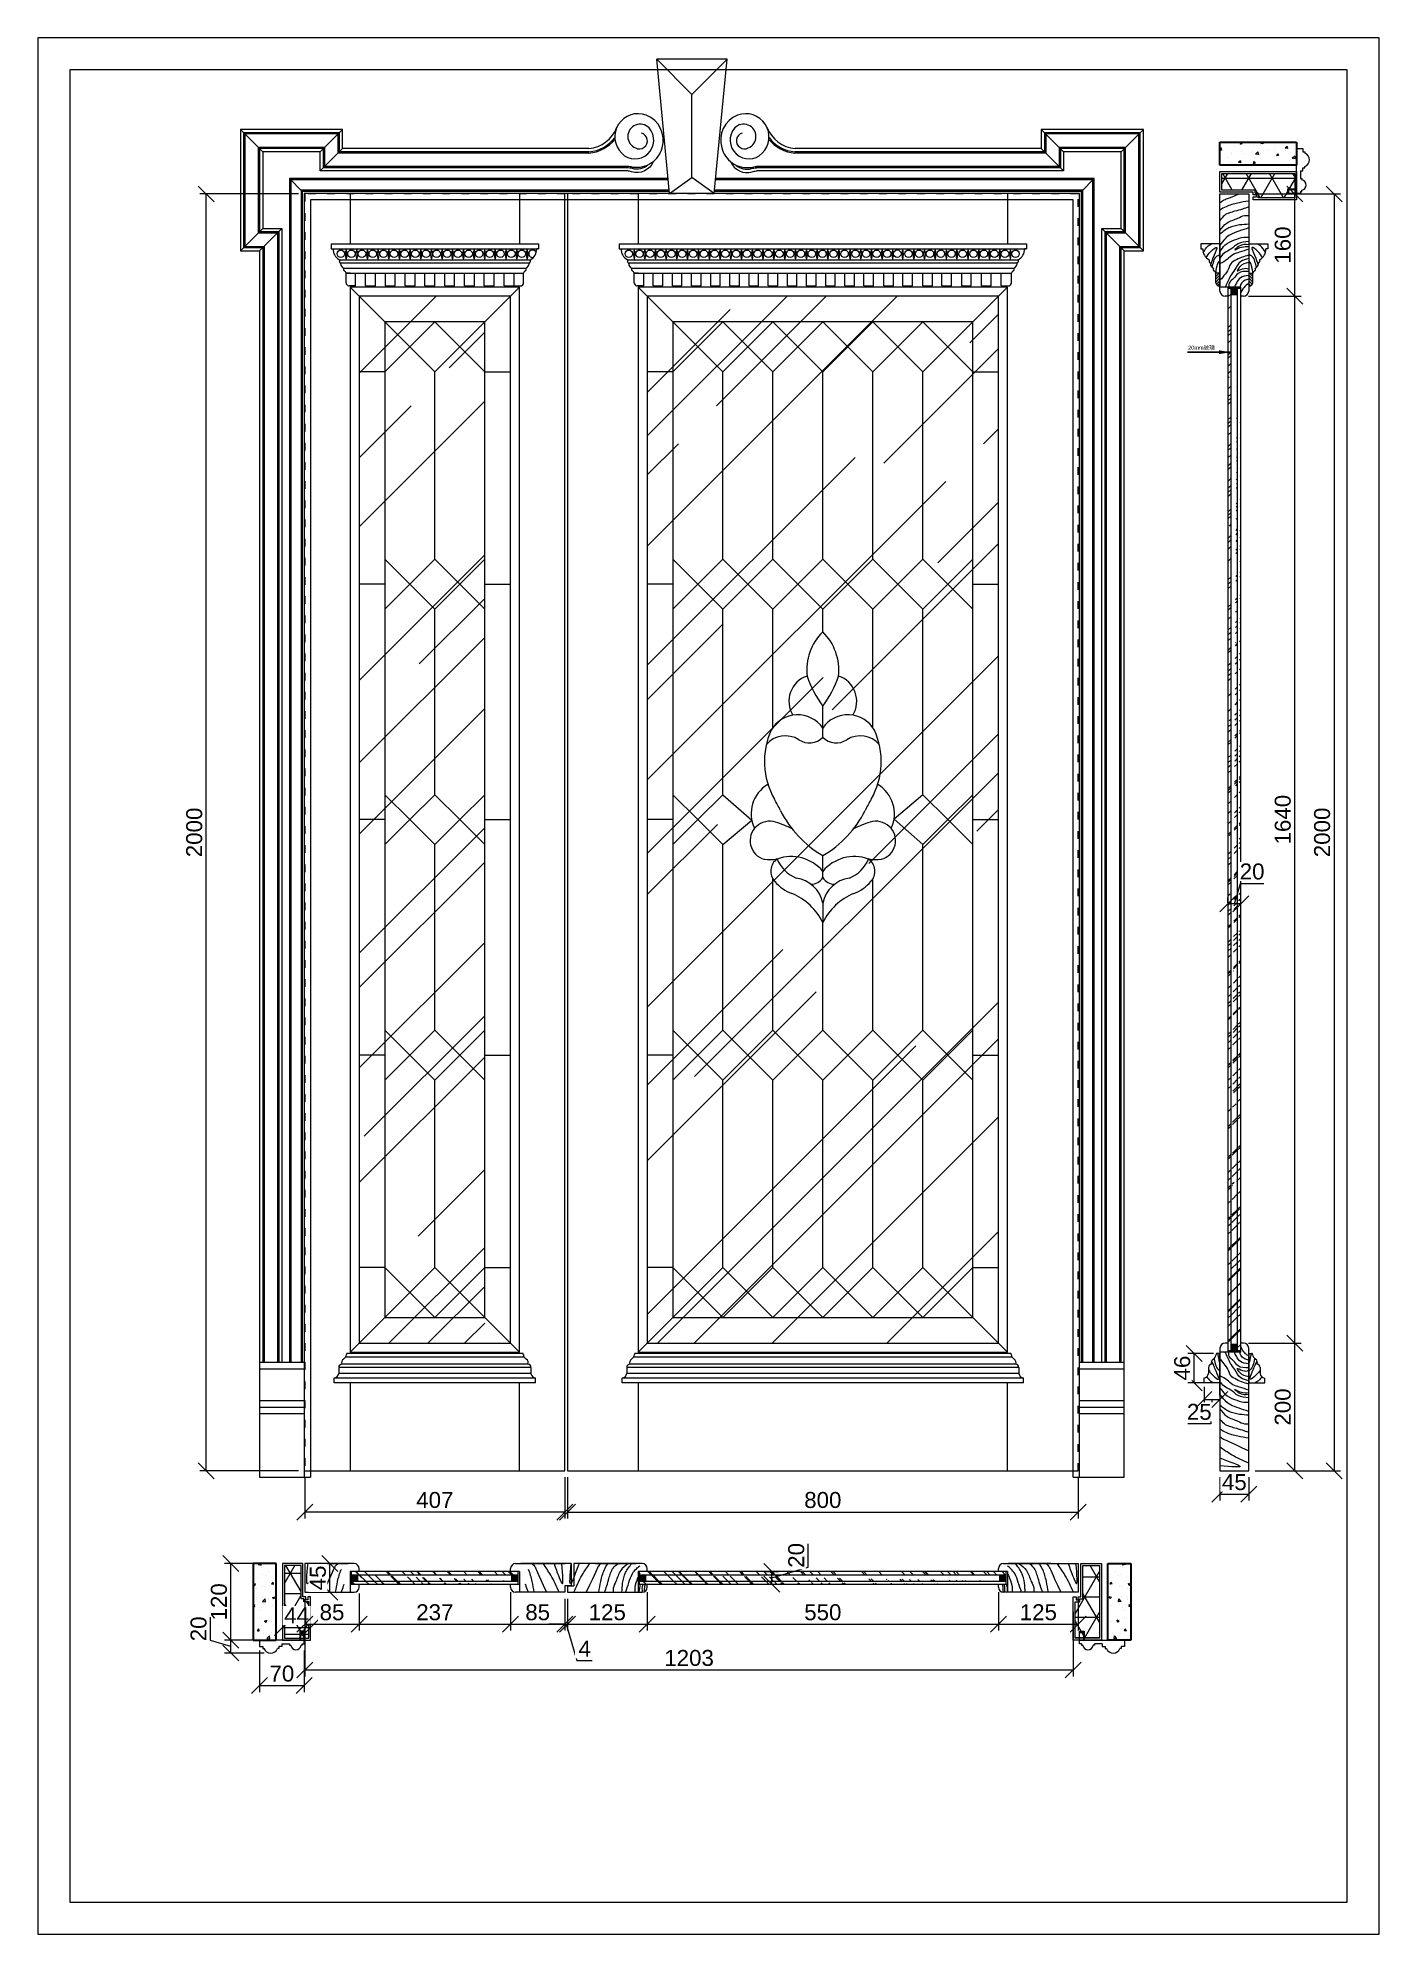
# Model space of a CAD drawing. Header units: millimetres. Extents: x 2215 to 4315, y 964 to 3934.
import ezdxf

# ---------------------------------------------------------------- set-up
doc = ezdxf.new("R2010")
doc.units = ezdxf.units.MM
doc.linetypes.add('ACAD_ISO03W100', pattern=[30, 12, -18])
for name, color, linetype, lineweight in [('图框', 7, 'Continuous', 13), ('填充', 8, 'Continuous', 5), ('墙体', 1, 'Continuous', 30), ('文字标注', 3, 'Continuous', 9), ('标准家私', 4, 'Continuous', 20), ('标注', 2, 'Continuous', 9), ('雕花件', 2, 'Continuous', 18)]:
    doc.layers.add(name, color=color, linetype=linetype, lineweight=lineweight)
doc.styles.get("Standard").update_dxf_attribs({"font": 'arial.ttf'})
doc.dimstyles.new('副本 (2)ISO-25', dxfattribs={"dimscale": 9, "dimtxt": 2.5, "dimasz": 2, "dimexe": 1.25, "dimexo": 0.625, "dimtad": 1, "dimlfac": 0.25, "dimdsep": 46, "dimtxsty": 'Standard', "dimcen": 2.5, "dimadec": 0, "dimazin": 0, "dimtfac": 1, "dimtmove": 0, "dimatfit": 3, "dimfxl": 1, "dimarcsym": 0})
pattern_1 = [(0, (-126368.408, -118903.944), (0, 31.75), []), (60, (-126368.408, -118903.944), (-27.4963066, 15.875), []), (120, (-126368.408, -118903.944), (-27.4963066, -15.875), [])]

msp = doc.modelspace()

# ---------------------------------------------------------------- texts
at = {"layer": '文字标注', "color": 0, "insert": (4015.8, 3451.9), "char_height": 6.25, "width": 48.317, "attachment_point": 1}
msp.add_mtext('20mm{\\fSimSun|b0|i0|c134|p54;玻璃}', dxfattribs=at)

# ---------------------------------------------------------------- blocks, each defined once
blk = doc.blocks.new('A$C7F811625')
for points, knots in [([(0, 140.6), (1.7, 142.2), (6, 146.2), (11.9, 147.4), (30, 154.7)], [0, 0, 0, 0, 6.141534, 15.582764, 15.582764, 15.582764, 15.582764]), ([(45, 143.7), (39.3, 142.7), (27.3, 140.5), (11.7, 136.5), (3.1, 131.4), (0, 129.5)], [0, 0, 0, 0, 15.523099, 32.554167, 42.234582, 42.234582, 42.234582, 42.234582]), ([(45, 134.6), (41.7, 133.3), (34.7, 130.5), (24.3, 128.2), (15, 125.1), (5.9, 121.6), (2.1, 116.2), (0, 113.2)], [0, 0, 0, 0, 9.369699, 20.235938, 28.042759, 35.902645, 45.338935, 45.338935, 45.338935, 45.338935]), ([(0, 97.7), (3.3, 102), (10.7, 111.3), (26, 115.2), (36.9, 121.4), (42.9, 121), (45, 120.8)], [0, 0, 0, 0, 14.024122, 30.887039, 40.818135, 46.446988, 46.446988, 46.446988, 46.446988]), ([(45, 107.3), (40.3, 107.1), (29.8, 106.5), (13.6, 102.7), (4.5, 95.5), (0, 92)], [0, 0, 0, 0, 12.689645, 28.116299, 43.206719, 43.206719, 43.206719, 43.206719]), ([(45, 101.7), (40, 99.9), (30.1, 96.6), (16.9, 92.3), (6.9, 84.2), (2.5, 77.9), (0, 74.4)], [0, 0, 0, 0, 14.253745, 27.737214, 36.491524, 48.101835, 48.101835, 48.101835, 48.101835]), ([(0, 64.4), (2.4, 68.2), (7.9, 76.8), (22.4, 82.6), (34.8, 87.5), (42.5, 87.1), (45, 87)], [0, 0, 0, 0, 11.610586, 26.590088, 40.128371, 46.844779, 46.844779, 46.844779, 46.844779]), ([(45, 80.1), (39.2, 79.6), (28.6, 78.7), (18.1, 67.9), (6.4, 63.4), (1.9, 57.1), (0, 54.4)], [0, 0, 0, 0, 14.912743, 27.419277, 38.60092, 47.38247, 47.38247, 47.38247, 47.38247]), ([(45, 68.4), (40.3, 66.6), (32.2, 63.4), (19.6, 60.6), (11.3, 51.3), (3.9, 47.6), (0, 45.6)], [0, 0, 0, 0, 13.476269, 23.257262, 33.57589, 45.279306, 45.279306, 45.279306, 45.279306]), ([(45, 74.9), (40.2, 75.6), (33, 76.8), (20, 64.9), (30.9, 71.4), (37.1, 72.3), (43.1, 72.3), (45, 72.2)], [0, 0, 0, 0, 14.313967, 21.470995, 26.198282, 36.795145, 41.775346, 41.775346, 41.775346, 41.775346]), ([(45, 58.9), (37.6, 56.6), (27, 53.3), (16.1, 45.7), (12.2, 33.1), (5.7, 26), (0, 19.6)], [0, 0, 0, 0, 20.901576, 30.045138, 32.992789, 55.285913, 55.285913, 55.285913, 55.285913]), ([(45, 53.6), (40.5, 52.5), (30.6, 50.2), (24.1, 37), (14.9, 24.4), (10.8, 14.7), (8.3, 8.7)], [0, 0, 0, 0, 11.776932, 25.934796, 36.370172, 53.738774, 53.738774, 53.738774, 53.738774]), ([(45, 33.5), (38.8, 33.5), (28.6, 33.5), (22.6, 22.1), (13.9, 17.5), (13.7, 11.6), (13.6, 8.7)], [0, 0, 0, 0, 15.06114, 24.676668, 31.829187, 39.127682, 39.127682, 39.127682, 39.127682]), ([(45, 47.2), (39.9, 46.2), (32.9, 44.8), (24.5, 31.2), (36.6, 39.7), (42.1, 38.1), (45, 37.3)], [0, 0, 0, 0, 14.720511, 20.218007, 28.165525, 36.638867, 36.638867, 36.638867, 36.638867]), ([(45, 27.2), (40.3, 26.6), (32, 25.5), (26, 16.1), (23.5, 10.8), (22.5, 8.7)], [0, 0, 0, 0, 11.891131, 21.312687, 27.648895, 27.648895, 27.648895, 27.648895]), ([(45, 21.2), (42.5, 20.7), (37.6, 19.6), (32.8, 14.4), (31.6, 10.3), (31.1, 8.7)], [0, 0, 0, 0, 6.600032, 13.164807, 17.765214, 17.765214, 17.765214, 17.765214]), ([(45, 14.7), (41.4, 12.3), (39.1, 10.6), (35, 4.7), (32.5, 0)], [0, 0, 0, 0, 4.116754, 9.358668, 9.358668, 9.358668, 9.358668])]:
    blk.add_open_spline(points, degree=3, knots=knots)
blk = doc.blocks.new('A$C26CE0088')
for points in [[(0, 31.8), (7.7, 42.8), (13.2, 46)], [(4.4, 24.6), (11.6, 34), (21, 40.3), (17, 28), (11.4, 12.8)], [(14.1, 9), (16.5, 18.8), (20.7, 26), (26.1, 29.2)], [(19.6, 0), (21.1, 9.8), (24, 16.9), (26.1, 19.1)]]:
    blk.add_spline(points, degree=3)
blk = doc.blocks.new('A$C5A9C7EEB')
for points, knots in [([(10, 81), (17, 71), (32, 48), (90, 3), (51, 84), (41, 115), (29, 138)], [1.462496, 1.462496, 1.462496, 1.462496, 11.910662, 23.180969, 36.104444, 52.292101, 52.292101, 52.292101, 52.292101]), ([(44, 151), (49, 135), (53, 111), (66, 84), (78, 75), (82, 73)], [0, 0, 0, 0, 10.079131, 18.423701, 21.4074, 21.4074, 21.4074, 21.4074]), ([(68, 184), (70, 171), (72, 150), (78, 129), (82, 122)], [0, 0, 0, 0, 9.95182, 15.891103, 15.891103, 15.891103, 15.891103]), ([(0, 38), (6, 28), (17, 13), (35, 4), (42, 0)], [5.199515, 5.199515, 5.199515, 5.199515, 13.376481, 19.713227, 19.713227, 19.713227, 19.713227])]:
    blk.add_open_spline(points, degree=3, knots=knots)
blk = doc.blocks.new('A$C6889483F')
for points, knots in [([(180, 540), (162, 545), (122, 554), (96, 607), (60, 657), (43, 696), (33, 720)], [0, 0, 0, 0, 11.776932, 25.934796, 36.370172, 53.738774, 53.738774, 53.738774, 53.738774]), ([(180, 621), (155, 621), (114, 621), (90, 666), (56, 685), (55, 708), (54, 720)], [0, 0, 0, 0, 15.06114, 24.676668, 31.829187, 39.127682, 39.127682, 39.127682, 39.127682]), ([(180, 646), (161, 648), (128, 653), (104, 690), (94, 711), (90, 720)], [0, 0, 0, 0, 11.891131, 21.312687, 27.648895, 27.648895, 27.648895, 27.648895]), ([(180, 670), (170, 672), (150, 676), (131, 697), (126, 713), (124, 720)], [0, 0, 0, 0, 6.600032, 13.164807, 17.765214, 17.765214, 17.765214, 17.765214]), ([(180, 696), (166, 705), (156, 712), (140, 736), (130, 755)], [0, 0, 0, 0, 4.116754, 9.358668, 9.358668, 9.358668, 9.358668]), ([(180, 519), (150, 528), (108, 542), (64, 572), (49, 622), (23, 651), (0, 676)], [0, 0, 0, 0, 20.901576, 30.045138, 32.992789, 55.285913, 55.285913, 55.285913, 55.285913]), ([(180, 566), (160, 570), (131, 576), (98, 630), (146, 596), (169, 602), (180, 606)], [0, 0, 0, 0, 14.720511, 20.218007, 28.165525, 36.638867, 36.638867, 36.638867, 36.638867]), ([(180, 481), (161, 488), (129, 501), (78, 512), (45, 549), (16, 564), (0, 572)], [0, 0, 0, 0, 13.476269, 23.257262, 33.57589, 45.279306, 45.279306, 45.279306, 45.279306]), ([(180, 434), (157, 436), (114, 440), (72, 483), (25, 501), (8, 526), (0, 537)], [0, 0, 0, 0, 14.912743, 27.419277, 38.60092, 47.38247, 47.38247, 47.38247, 47.38247]), ([(0, 497), (10, 482), (32, 448), (89, 424), (139, 405), (170, 406), (180, 407)], [0, 0, 0, 0, 11.610586, 26.590088, 40.128371, 46.844779, 46.844779, 46.844779, 46.844779]), ([(180, 455), (161, 452), (132, 448), (80, 495), (124, 469), (148, 465), (172, 466), (180, 466)], [0, 0, 0, 0, 14.313967, 21.470995, 26.198282, 36.795145, 41.775346, 41.775346, 41.775346, 41.775346]), ([(180, 348), (160, 355), (121, 368), (68, 385), (28, 418), (10, 443), (0, 457)], [0, 0, 0, 0, 14.253745, 27.737214, 36.491524, 48.101835, 48.101835, 48.101835, 48.101835]), ([(180, 325), (161, 326), (119, 329), (54, 344), (18, 372), (0, 387)], [0, 0, 0, 0, 12.689645, 28.116299, 43.206719, 43.206719, 43.206719, 43.206719]), ([(0, 364), (13, 347), (43, 309), (104, 294), (148, 269), (171, 271), (180, 271)], [0, 0, 0, 0, 14.024122, 30.887039, 40.818135, 46.446988, 46.446988, 46.446988, 46.446988]), ([(180, 216), (167, 221), (139, 232), (97, 242), (60, 254), (24, 268), (8, 290), (0, 302)], [0, 0, 0, 0, 9.369699, 20.235938, 28.042759, 35.902645, 45.338935, 45.338935, 45.338935, 45.338935]), ([(180, 180), (157, 184), (109, 193), (47, 209), (13, 229), (0, 237)], [0, 0, 0, 0, 15.523099, 32.554167, 42.234582, 42.234582, 42.234582, 42.234582]), ([(0, 192), (7, 186), (24, 170), (48, 165), (180, 102)], [0, 0, 0, 0, 6.141534, 15.582764, 15.582764, 15.582764, 15.582764])]:
    blk.add_open_spline(points, degree=3, knots=knots)
for points in [[(180, 24), (72, 77), (0, 125)], [(0, 56), (86, 24), (123, 8), (0, 8)]]:
    blk.add_spline(points, degree=3)
blk = doc.blocks.new('A$C2D625351')
at = {"layer": '填充'}
h = blk.add_hatch(dxfattribs=at)
h.set_pattern_fill('AR-RROOF', color=256, scale=10, angle=45, style=0)
h.set_pattern_definition([(45, (-672.91, -1249.6), (215.526, 574.736), [3810, -508, 1270, -254]), (45, (-523.84, -920.93), (-418.48, 59.27), [762, -83.82, 1524, -190.5]), (45, (-735.78, -1007.14), (813.611, 1054.282), [2032, -355.6, 1016, -254])])
h.paths.add_polyline_path([(0, 1640), (0, 0), (550, 0), (550, 1640)])
at = {"layer": '标准家私', "color": 30}
for p, q in [((40.2, 1599.8), (0, 1640)), ((509.8, 1599.8), (550, 1640)), ((40.2, 1521.5), (0, 1521.5)), ((118.5, 1227.8), (118.5, 1521.5)), ((196.7, 1227.8), (196.7, 1521.5)), ((275, 1227.8), (275, 1521.5)), ((353.3, 1227.8), (353.3, 1521.5)), ((431.5, 1227.8), (431.5, 1521.5)), ((509.8, 1521.5), (550, 1521.5)), ((40.2, 1188.7), (0, 1188.7)), ((509.8, 1188.7), (550, 1188.7)), ((118.5, 859.1), (118.5, 1149.6)), ((196.7, 964.3), (196.7, 1149.6)), ((275.2, 1114.3), (275, 1149.6)), ((353.3, 964.3), (353.3, 1149.6)), ((431.5, 859.1), (431.5, 1149.6)), ((275, 949.1), (275.1, 997.7)), ((40.2, 820), (0, 820)), ((509.8, 820), (550, 820)), ((118.5, 490.4), (118.5, 780.9)), ((431.5, 490.4), (431.5, 780.9)), ((275, 729.2), (275, 763.8)), ((196.7, 490.4), (196.7, 727.4)), ((353.3, 490.4), (353.3, 727.4)), ((275, 689.1), (275, 658.7)), ((275, 490.4), (275, 658.7)), ((40.2, 451.3), (0, 451.3)), ((509.8, 451.3), (550, 451.3)), ((118.5, 118.5), (118.5, 412.2)), ((196.7, 118.5), (196.7, 412.2)), ((275, 118.5), (275, 412.2)), ((353.3, 118.5), (353.3, 412.2)), ((431.5, 118.5), (431.5, 412.2)), ((40.2, 118.5), (0, 118.5)), ((509.8, 118.5), (550, 118.5)), ((40.2, 40.2), (0, 0)), ((509.8, 40.2), (550, 0))]:
    blk.add_line(p, q, dxfattribs=at)
at = {"layer": '标准家私'}
blk.add_lwpolyline([(0, 1640), (0, 0), (550, 0), (550, 1640)], close=True, dxfattribs=at)
at = {"layer": '标准家私', "color": 30}
blk.add_lwpolyline([(40.2, 1599.8), (40.2, 40.2), (509.8, 40.2), (509.8, 1599.8)], close=True, dxfattribs=at)
for points in [[(40.2, 1599.8), (79.4, 1560.6), (118.5, 1599.8), (157.6, 1560.6), (196.7, 1599.8), (235.9, 1560.6), (275, 1599.8)], [(509.8, 1599.8), (470.6, 1560.6), (431.5, 1599.8), (392.4, 1560.6), (353.3, 1599.8), (314.1, 1560.6), (275, 1599.8)], [(40.2, 1521.5), (79.4, 1560.6), (118.5, 1521.5), (157.6, 1560.6), (196.7, 1521.5), (235.9, 1560.6), (275, 1521.5)], [(509.8, 1521.5), (470.6, 1560.6), (431.5, 1521.5), (392.4, 1560.6), (353.3, 1521.5), (314.1, 1560.6), (275, 1521.5)], [(40.2, 1227.8), (79.4, 1188.7), (118.5, 1227.8), (157.6, 1188.7), (196.7, 1227.8), (235.9, 1188.7), (275, 1227.8)], [(509.8, 1227.8), (470.6, 1188.7), (431.5, 1227.8), (392.4, 1188.7), (353.3, 1227.8), (314.1, 1188.7), (275, 1227.8)], [(40.2, 1149.6), (79.4, 1188.7), (118.5, 1149.6), (157.6, 1188.7), (196.7, 1149.6), (235.9, 1188.7), (275, 1149.6)], [(509.8, 1149.6), (470.6, 1188.7), (431.5, 1149.6), (392.4, 1188.7), (353.3, 1149.6), (314.1, 1188.7), (275, 1149.6)], [(40.2, 859.1), (79.4, 820), (118.5, 859.1), (163.8, 819.2)], [(509.8, 859.1), (470.6, 820), (431.5, 859.1), (386.5, 821)], [(40.2, 780.9), (79.4, 820), (118.5, 780.9), (163.8, 819.2)], [(509.8, 780.9), (470.6, 820), (431.5, 780.9), (386.5, 821)], [(40.2, 490.4), (79.4, 451.3), (118.5, 490.4), (157.6, 451.3), (196.7, 490.4), (235.9, 451.3), (275, 490.4)], [(509.8, 490.4), (470.6, 451.3), (431.5, 490.4), (392.4, 451.3), (353.3, 490.4), (314.1, 451.3), (275, 490.4)], [(40.2, 412.2), (79.4, 451.3), (118.5, 412.2), (157.6, 451.3), (196.7, 412.2), (235.9, 451.3), (275, 412.2)], [(509.8, 412.2), (470.6, 451.3), (431.5, 412.2), (392.4, 451.3), (353.3, 412.2), (314.1, 451.3), (275, 412.2)], [(40.2, 118.5), (79.4, 79.4), (118.5, 118.5), (157.6, 79.4), (196.7, 118.5), (235.9, 79.4), (275, 118.5)], [(509.8, 118.5), (470.6, 79.4), (431.5, 118.5), (392.4, 79.4), (353.3, 118.5), (314.1, 79.4), (275, 118.5)], [(40.2, 40.2), (79.4, 79.4), (118.5, 40.2), (157.6, 79.4), (196.7, 40.2), (235.9, 79.4), (275, 40.2)], [(509.8, 40.2), (470.6, 79.4), (431.5, 40.2), (392.4, 79.4), (353.3, 40.2), (314.1, 79.4), (275, 40.2)]]:
    blk.add_lwpolyline(points, dxfattribs=at)
for centre, radius, start, end in [((335.9, 1053.7), 86, 135.2098, 185.9104), ((214.1, 1053.7), 86, 354.0896, 44.7902), ((263.5, 1005.5), 41.6, 108.5097, 211.5109), ((419, 1103.5), 178.6, 199.1736, 216.3219), ((131, 1103.5), 178.6, 323.6781, 340.8264), ((286.5, 1005.5), 41.6, 328.4891, 71.4903), ((235.6, 936.6), 47.7, 34.3236, 150.2333), ((314.4, 936.6), 47.7, 29.7667, 145.6764), ((301.6, 911.1), 118.1, 155.381, 209.8793), ((216.3, 912.2), 39.1, 57.3021, 139.9522), ((333.7, 912.2), 39.1, 40.0478, 122.6979), ((248.4, 911.1), 118.1, 330.1207, 24.619), ((253.7, 970.7), 30.4, 237.2716, 314.5813), ((296.3, 970.7), 30.4, 225.4187, 302.7284), ((215.5, 829.5), 52.7, 120.1193, 205.8429), ((334.5, 829.5), 52.7, 334.1571, 59.8807), ((-113, 672.9), 360, 26.6216, 29.8793), ((360.2, 910.1), 169.4, 206.6216, 239.7827), ((189.8, 910.1), 169.4, 300.2173, 333.3784), ((663, 672.9), 360, 150.1207, 153.3784), ((191.5, 787.1), 30.4, 71.6689, 254.0856), ((161.3, 680.6), 141.1, 62.1666, 73.6294), ((388.7, 680.6), 141.1, 106.3706, 117.8334), ((358.5, 787.1), 30.4, 285.9144, 108.3311), ((191.7, 827.3), 69.9, 262.9237, 279.6926), ((216.6, 739.3), 23.2, 124.5063, 223.7484), ((225.5, 697.7), 64.5, 39.8244, 109.8916), ((254.1, 779.2), 54.8, 202.3529, 247.6716), ((324.5, 697.7), 64.5, 70.1084, 140.1756), ((295.9, 779.2), 54.8, 292.3284, 337.6471), ((358.3, 827.3), 69.9, 260.3074, 277.0763), ((333.4, 739.3), 23.2, 315.505, 55.4937), ((243.6, 757), 55.1, 217.6265, 252.0726), ((226.2, 679.3), 49.8, 11.3464, 81.7278), ((255.4, 742.4), 23.7, 272.7053, 325.9487), ((294.6, 742.4), 23.7, 214.0513, 267.2947), ((323.8, 679.3), 49.8, 98.2722, 168.6536), ((306.4, 757), 55.1, 287.9274, 322.3735), ((190.2, 617.6), 94.2, 25.856, 67.285), ((359.8, 617.6), 94.2, 112.715, 154.144)]:
    blk.add_arc(centre, radius, start, end, dxfattribs=at)
blk = doc.blocks.new('A$C4E6B598A')
at = {"layer": '填充'}
h = blk.add_hatch(dxfattribs=at)
h.set_pattern_fill('AR-RROOF', color=256, scale=10, angle=45, style=0)
h.set_pattern_definition([(45, (-672.91, -1249.6), (215.526, 574.736), [3810, -508, 1270, -254]), (45, (-523.84, -920.93), (-418.48, 59.27), [762, -83.82, 1524, -190.5]), (45, (-735.78, -1007.14), (813.611, 1054.282), [2032, -355.6, 1016, -254])])
h.paths.add_polyline_path([(196.7, 1640), (0, 1640), (0, 0), (196.7, 0)])
at = {"layer": '标准家私', "color": 30}
for p, q in [((40.2, 1599.8), (0, 1640)), ((196.7, 1599.8), (237, 1640)), ((40.2, 1521.5), (0, 1521.5)), ((118.5, 1227.8), (118.5, 1521.5)), ((196.7, 1227.8), (196.7, 1521.5)), ((196.7, 1521.5), (237, 1521.5)), ((40.2, 1188.7), (0, 1188.7)), ((196.7, 1188.7), (237, 1188.7)), ((118.5, 859.1), (118.5, 1149.6)), ((196.7, 964.3), (196.7, 1149.6)), ((40.2, 820), (0, 820)), ((196.7, 820), (237, 820)), ((118.5, 490.4), (118.5, 780.9)), ((196.7, 490.4), (196.7, 727.4)), ((40.2, 451.3), (0, 451.3)), ((196.7, 451.3), (237, 451.3)), ((118.5, 118.5), (118.5, 412.2)), ((196.7, 118.5), (196.7, 412.2)), ((40.2, 118.5), (0, 118.5)), ((196.7, 118.5), (237, 118.5)), ((40.2, 40.2), (0, 0)), ((196.7, 40.2), (237, 0))]:
    blk.add_line(p, q, dxfattribs=at)
at = {"layer": '标准家私'}
blk.add_lwpolyline([(237, 1640), (0, 1640), (0, 0), (237, 0)], close=True, dxfattribs=at)
at = {"layer": '标准家私', "color": 30}
blk.add_lwpolyline([(196.7, 1599.8), (40.2, 1599.8), (40.2, 40.2), (196.7, 40.2)], close=True, dxfattribs=at)
for points in [[(40.2, 1599.8), (79.4, 1560.6), (118.5, 1599.8), (157.6, 1560.6), (196.7, 1599.8)], [(40.2, 1521.5), (79.4, 1560.6), (118.5, 1521.5), (157.6, 1560.6), (196.7, 1521.5)], [(40.2, 1227.8), (79.4, 1188.7), (118.5, 1227.8), (157.6, 1188.7), (196.7, 1227.8)], [(40.2, 1149.6), (79.4, 1188.7), (118.5, 1149.6), (157.6, 1188.7), (196.7, 1149.6)], [(40.2, 859.1), (79.4, 820), (118.5, 859.1), (157.6, 820), (196.7, 859.1)], [(40.2, 780.9), (79.4, 820), (118.5, 780.9), (157.6, 820), (196.7, 780.9)], [(40.2, 490.4), (79.4, 451.3), (118.5, 490.4), (157.6, 451.3), (196.7, 490.4)], [(40.2, 412.2), (79.4, 451.3), (118.5, 412.2), (157.6, 451.3), (196.7, 412.2)], [(40.2, 118.5), (79.4, 79.4), (118.5, 118.5), (157.6, 79.4), (196.7, 118.5)], [(40.2, 40.2), (79.4, 79.4), (118.5, 40.2), (157.6, 79.4), (196.7, 40.2)]]:
    blk.add_lwpolyline(points, dxfattribs=at)
blk = doc.blocks.new('A$C274B34F3')
at = {"layer": '填充'}
for points in [[(14, 45), (6, 23.4), (1.9, 14.2), (1.9, 45)], [(6, 0), (19.1, 26.9), (31.2, 45)]]:
    blk.add_spline(points, degree=3, dxfattribs=at)
for points, knots in [([(48.1, 45), (46.5, 43.3), (42.4, 39), (41.3, 33.1), (25.5, 0)], [0, 0, 0, 0, 6.141534, 15.582764, 15.582764, 15.582764, 15.582764]), ([(45, 0), (46, 5.7), (48.2, 17.7), (52.1, 33.3), (57.3, 41.9), (59.2, 45)], [0, 0, 0, 0, 15.523099, 32.554167, 42.234582, 42.234582, 42.234582, 42.234582]), ([(54, 0), (55.3, 3.3), (58.1, 10.3), (60.4, 20.7), (63.6, 30), (67.1, 39.1), (72.5, 42.9), (75.5, 45)], [0, 0, 0, 0, 9.369699, 20.235938, 28.042759, 35.902645, 45.338935, 45.338935, 45.338935, 45.338935]), ([(90.9, 45), (86.7, 41.7), (77.3, 34.3), (73.5, 19), (67.3, 8.1), (67.7, 2.1), (67.8, 0)], [0, 0, 0, 0, 14.024122, 30.887039, 40.818135, 46.446988, 46.446988, 46.446988, 46.446988]), ([(81.3, 0), (81.6, 4.7), (82.1, 15.2), (86, 31.4), (93.1, 40.5), (96.7, 45)], [0, 0, 0, 0, 12.689645, 28.116299, 43.206719, 43.206719, 43.206719, 43.206719]), ([(87, 0), (88.7, 5), (92.1, 14.9), (96.3, 28.1), (103.1, 36.5), (107.5, 40), (109.3, 41.4)], [0, 0, 0, 0, 14.253745, 27.737214, 36.491524, 42.64627, 42.64627, 42.64627, 42.64627]), ([(109.3, 30), (108, 27.5), (105, 20), (101.2, 10.2), (101.6, 2.5), (101.7, 0)], [19.136647, 19.136647, 19.136647, 19.136647, 26.590088, 40.128371, 46.844779, 46.844779, 46.844779, 46.844779]), ([(117.4, 12.5), (116.7, 10.1), (116.3, 6.4), (116.4, 1.9), (116.4, 0)], [30.182884, 30.182884, 30.182884, 30.182884, 36.795145, 41.775346, 41.775346, 41.775346, 41.775346])]:
    blk.add_open_spline(points, degree=3, knots=knots, dxfattribs=at)
for points in [[(108.6, 0), (108.9, 4.3), (109.3, 8.6), (110.5, 12.5)], [(113.8, 0), (113.2, 3.9), (112.5, 7.8), (114.5, 12.5)]]:
    blk.add_open_spline(points, degree=3, dxfattribs=at)
blk = doc.blocks.new('A$C19C3592A')
at = {"layer": '填充'}
for points in [[(14, 45), (6, 23.4), (1.9, 14.2), (1.9, 45)], [(6, 0), (19.1, 26.9), (31.2, 45)]]:
    blk.add_spline(points, degree=3, dxfattribs=at)
for points, knots in [([(48.1, 45), (46.5, 43.3), (42.4, 39), (41.3, 33.1), (25.5, 0)], [0, 0, 0, 0, 6.141534, 15.582764, 15.582764, 15.582764, 15.582764]), ([(45, 0), (46, 5.7), (48.2, 17.7), (51.3, 29.8), (54, 35.7), (54.1, 35.8)], [0, 0, 0, 0, 15.523099, 32.554167, 32.91729, 32.91729, 32.91729, 32.91729]), ([(54, 0), (55.3, 3.3), (57, 7.4), (58.2, 11.6), (58.4, 12.5)], [0, 0, 0, 0, 9.369699, 11.782127, 11.782127, 11.782127, 11.782127])]:
    blk.add_open_spline(points, degree=3, knots=knots, dxfattribs=at)
blk = doc.blocks.new('_Oblique')
at = {"color": 0, "linetype": 'ByBlock', "lineweight": -2}
blk.add_line((-0.5, -0.5), (0.5, 0.5), dxfattribs=at)

# ---------------------------------------------------------------- hatches: boundary and pattern name
at = {"layer": '填充'}
h = msp.add_hatch(dxfattribs=at)
h.set_pattern_fill('NET3', color=0, scale=10, style=0)
h.set_pattern_definition(pattern_1)
h.paths.add_polyline_path([(4125.7, 3683.6), (4125.7, 3691.1), (4120.7, 3691.1), (4120.7, 3695.6), (4068.7, 3695.6), (4068.7, 3721.6), (4182.7, 3721.6), (4182.7, 3683.6)])
h = msp.add_hatch(dxfattribs=at)
h.set_pattern_fill('ANSI31', color=0, style=0)
h.set_pattern_definition([(45, (1532.7515, 1492.1396), (-2.245064, 2.245064), [])])
h.paths.add_polyline_path([(4065.7, 3565.6), (4059.2, 3565.6), (4059.2, 3550.6, 0.414214), (4064.2, 3545.6), (4065.7, 3545.6)])
h = msp.add_hatch(dxfattribs=at)
h.set_pattern_fill('ANSI31', color=0, style=0)
h.set_pattern_definition([(135, (6643.635, 1492.1396), (2.245064, 2.245064), [])])
h.paths.add_polyline_path([(4110.7, 3545.6), (4112.2, 3545.6, 0.414214), (4117.2, 3550.6), (4117.2, 3565.6), (4110.7, 3565.6)])
h = msp.add_hatch(dxfattribs=at)
h.set_pattern_fill('AR-RROOF', color=0, angle=45, style=0)
h.set_pattern_definition([(45, (1619.384, 942.633), (21.55261, 57.47364), [381, -50.8, 127, -25.4]), (45, (1634.29, 975.5), (-41.848, 5.92697), [76.2, -8.382, 152.4, -19.05]), (45, (1613.098, 966.88), (81.36112, 105.42821), [203.2, -35.56, 101.6, -25.4])])
edge = h.paths.add_edge_path()
edge.add_line((4098.2, 1875.6), (4098.2, 3543.6))
edge.add_line((4093.2, 1877.6), (4093.2, 3541.6))
edge.add_line((4083.2, 1877.6), (4083.2, 3541.6))
edge.add_line((4078.2, 3543.6), (4078.2, 1875.6))
h = msp.add_hatch(dxfattribs=at)
h.set_pattern_fill('NET3', color=0, scale=10, style=0)
h.set_pattern_definition([(0, (-124679.487, -118422.212), (0, 31.75), []), (60, (-124679.487, -118422.212), (-27.4963066, 15.875), []), (120, (-124679.487, -118422.212), (-27.4963066, -15.875), [])])
h.paths.add_polyline_path([(2638.8, 1484.4), (2631.3, 1484.4), (2631.3, 1489.4), (2626.8, 1489.4), (2626.8, 1541.4), (2600.8, 1541.4), (2600.8, 1427.4), (2638.8, 1427.4)])
h = msp.add_hatch(dxfattribs=at)
h.set_pattern_fill('AR-RROOF', color=0, angle=-45, style=0)
h.set_pattern_definition([(315, (1812.043, 3990.673), (57.47364, -21.55261), [381, -50.8, 127, -25.4]), (315, (1844.91, 3975.766), (5.92697, 41.848), [76.2, -8.382, 152.4, -19.05]), (315, (1836.29, 3996.96), (105.42821, -81.36112), [203.2, -35.56, 101.6, -25.4])])
edge = h.paths.add_edge_path()
edge.add_line((2703.8, 1511.9), (2968.8, 1511.9))
edge.add_line((2705.8, 1516.9), (2966.8, 1516.9))
edge.add_line((2705.8, 1526.9), (2966.8, 1526.9))
edge.add_line((2968.8, 1531.9), (2703.8, 1531.9))
h = msp.add_hatch(dxfattribs=at)
h.set_pattern_fill('AR-RROOF', color=0, angle=-45, style=0)
h.set_pattern_definition([(315, (2221.9, 3990.673), (57.47364, -21.55261), [381, -50.8, 127, -25.4]), (315, (2254.768, 3975.766), (5.92697, 41.848), [76.2, -8.382, 152.4, -19.05]), (315, (2246.147, 3996.96), (105.42821, -81.36112), [203.2, -35.56, 101.6, -25.4])])
edge = h.paths.add_edge_path()
edge.add_line((3154.8, 1511.9), (3732.8, 1511.9))
edge.add_line((3156.8, 1516.9), (3730.8, 1516.9))
edge.add_line((3156.8, 1526.9), (3730.8, 1526.9))
edge.add_line((3732.8, 1531.9), (3154.8, 1531.9))
h = msp.add_hatch(dxfattribs=at)
h.set_pattern_fill('NET3', color=0, scale=10, style=0)
h.set_pattern_definition(pattern_1)
h.paths.add_polyline_path([(3839, 1484.4), (3846.5, 1484.4), (3846.5, 1489.4), (3851, 1489.4), (3851, 1541.4), (3877, 1541.4), (3877, 1427.4), (3839, 1427.4)])
at = {"layer": '标准家私'}
for points in [[(4083.2, 3541.6), (4083.2, 3531.6), (4093.2, 3531.6), (4093.2, 3541.6)], [(4093.2, 1877.6), (4093.2, 1887.6), (4083.2, 1887.6), (4083.2, 1877.6)], [(2705.8, 1516.9), (2715.8, 1516.9), (2715.8, 1526.9), (2705.8, 1526.9)], [(2966.8, 1526.9), (2956.8, 1526.9), (2956.8, 1516.9), (2966.8, 1516.9)], [(3156.8, 1516.9), (3166.8, 1516.9), (3166.8, 1526.9), (3156.8, 1526.9)], [(3730.8, 1526.9), (3720.8, 1526.9), (3720.8, 1516.9), (3730.8, 1516.9)]]:
    msp.add_hatch(color=0, dxfattribs=at).paths.add_polyline_path(points)

# ---------------------------------------------------------------- linework, layer by layer
at = {"color": 0}
for p, q in [((2974.8, 1872.1), (2974.8, 1871.7)), ((3738.8, 1872.1), (3738.8, 1871.7))]:
    msp.add_line(p, q, dxfattribs=at)
at = {"layer": '图框', "color": 0}
msp.add_lwpolyline([(2214.8, 3934), (2214.8, 964), (4314.8, 964), (4314.8, 3934)], close=True, dxfattribs=at)
at = {"layer": '图框', "color": 0, "lineweight": 20}
msp.add_lwpolyline([(2264.8, 3884), (2264.8, 1014), (4264.8, 1014), (4264.8, 3884)], close=True, dxfattribs=at)
at = {"layer": '填充', "color": 0}
for p, q in [((2566.8, 3755.6), (2531.8, 3790.6)), ((2656.8, 3755.6), (2691.8, 3790.6)), ((3820.8, 3755.6), (3785.8, 3790.6)), ((3910.8, 3755.6), (3945.8, 3790.6)), ((2691.8, 3760.6), (2656.8, 3725.6)), ((3785.8, 3760.6), (3820.8, 3725.6)), ((4067.3, 3762.5), (4065.7, 3760.9)), ((4068, 3758), (4065.7, 3758.2)), ((4066.3, 3754.6), (4066.3, 3754.6)), ((4067.3, 3762.5), (4068, 3758)), ((4068.2, 3770.4), (4068.2, 3770.4)), ((4071, 3757.8), (4071, 3757.8)), ((4077.9, 3747.1), (4077.9, 3747.1)), ((4083.2, 3755.3), (4083.2, 3755.3)), ((4084, 3751.7), (4084, 3751.7)), ((4088.2, 3763.4), (4088.2, 3763.4)), ((4096.9, 3767.9), (4096.9, 3767.9)), ((4098.4, 3770.6), (4097.1, 3767.1)), ((4100.1, 3768.1), (4097.1, 3767.1)), ((4098.5, 3770.6), (4100.1, 3768.1)), ((4100.1, 3755.9), (4100.1, 3755.9)), ((4102.3, 3752.4), (4102.3, 3752.4)), ((4104, 3765.1), (4104, 3765.1)), ((4117, 3756.5), (4117, 3756.5)), ((4118.5, 3765.5), (4118.5, 3765.5)), ((4119.9, 3746.5), (4119.9, 3746.5)), ((4125.2, 3755.7), (4121.1, 3751.8)), ((4125.9, 3751.2), (4121.1, 3751.8)), ((4122.4, 3765.7), (4122.4, 3765.7)), ((4124, 3750.7), (4124, 3750.7)), ((4125.2, 3755.7), (4125.9, 3751.2)), ((4129.6, 3767.1), (4129.6, 3767.1)), ((4129.6, 3753.3), (4129.6, 3753.3)), ((4132.1, 3770.6), (4129.8, 3768.6)), ((4133, 3768), (4129.8, 3768.6)), ((4132.7, 3770.6), (4132.9, 3768)), ((4133.9, 3757.1), (4133.9, 3757.1)), ((4139.9, 3759.9), (4139.9, 3759.9)), ((4149.8, 3760.8), (4149.8, 3760.8)), ((4150.8, 3757.7), (4150.8, 3757.7)), ((4152.5, 3763.5), (4152.5, 3763.5)), ((4155.7, 3752.7), (4154.4, 3749.1)), ((4157.4, 3750.1), (4154.4, 3749.1)), ((4155.7, 3752.7), (4157.4, 3750.1)), ((4167.7, 3758.4), (4167.7, 3758.4)), ((4170.9, 3764), (4168, 3761.6)), ((4171.2, 3761), (4168, 3761.6)), ((4170.9, 3764), (4171.2, 3761)), ((4175.7, 3754.5), (4175.7, 3754.5)), ((4176.9, 3743.5), (4176.9, 3743.5)), ((4183.1, 3749), (4179, 3745)), ((4183.8, 3744.5), (4179, 3745)), ((4182.6, 3759.9), (4182.6, 3759.9)), ((4182.8, 3765.6), (4182.8, 3765.6)), ((4183.1, 3749), (4183.8, 3744.5)), ((4184.7, 3759), (4184.7, 3759)), ((2628.8, 3693.6), (2608.8, 3713.6)), ((3848.8, 3693.6), (3868.8, 3713.6)), ((4082.3, 3739), (4082.3, 3739)), ((4097.7, 3741.7), (4094.7, 3739.2)), ((4097.9, 3738.6), (4094.7, 3739.2)), ((4097.7, 3741.7), (4097.9, 3738.6)), ((4098, 3740.8), (4098, 3740.8)), ((4113.4, 3735.9), (4113.4, 3735.9)), ((4118.9, 3740.3), (4117.5, 3736.7)), ((4120.6, 3737.8), (4117.5, 3736.7)), ((4118.9, 3740.3), (4120.6, 3737.8)), ((4130.8, 3739.9), (4130.8, 3739.9)), ((4135.9, 3734.6), (4135.8, 3734.6)), ((4135.9, 3734.6), (4135.9, 3734.6)), ((4155.7, 3741.1), (4155.7, 3741.1)), ((4174.1, 3741.8), (4174.1, 3741.8)), ((4177.7, 3736), (4177.7, 3736)), ((2703.8, 3689.6), (2703.8, 3611.6)), ((2968.8, 3689.6), (2968.8, 3611.6)), ((3154.8, 3689.6), (3154.8, 3611.6)), ((3732.8, 3689.6), (3732.8, 3611.6)), ((2531.8, 3600.6), (2566.8, 3635.6)), ((2561.8, 3600.6), (2596.8, 3635.6)), ((3880.8, 3635.6), (3915.8, 3600.6)), ((3910.8, 3635.6), (3945.8, 3600.6)), ((2673.8, 3603.6), (2676.8, 3603.6)), ((2998.8, 3603.6), (2995.8, 3603.6)), ((3124.8, 3603.6), (3127.8, 3603.6)), ((3762.8, 3603.6), (3759.8, 3603.6)), ((2686.8, 3586.6), (2985.8, 3586.6)), ((2688.8, 3581.6), (2983.7, 3581.6)), ((2693.8, 3573.6), (2978.8, 3573.6)), ((2703.8, 3565.6), (2697.3, 3565.6)), ((2968.8, 3565.6), (2975.3, 3565.6)), ((3137.8, 3586.6), (3749.8, 3586.6)), ((3139.8, 3581.6), (3747.7, 3581.6)), ((3144.8, 3573.6), (3742.8, 3573.6)), ((3154.8, 3565.6), (3148.3, 3565.6)), ((3732.8, 3565.6), (3739.3, 3565.6)), ((2717.8, 3529.6), (2703.8, 3543.6)), ((2954.8, 3529.6), (2968.8, 3543.6)), ((3168.8, 3529.6), (3154.8, 3543.6)), ((3718.8, 3529.6), (3732.8, 3543.6)), ((2717.8, 1889.6), (2703.8, 1875.6)), ((2954.8, 1889.6), (2968.8, 1875.6)), ((3168.8, 1889.6), (3154.8, 1875.6)), ((3718.8, 1889.6), (3732.8, 1875.6)), ((4110.7, 1873.6), (4110.7, 1827.6)), ((2561.8, 1849.6), (2631.8, 1849.6)), ((2986.8, 1851.6), (2685.8, 1851.6)), ((2986.8, 1842.3), (2685.8, 1842.3)), ((2981.8, 1856.6), (2690.8, 1856.6)), ((2976.2, 1867.6), (2696.4, 1867.6)), ((3750.8, 1851.6), (3136.8, 1851.6)), ((3750.8, 1842.3), (3136.8, 1842.3)), ((3745.8, 1856.6), (3141.8, 1856.6)), ((3740.2, 1867.6), (3147.4, 1867.6)), ((3845.8, 1849.6), (3915.8, 1849.6)), ((2993.8, 1834.6), (2678.8, 1834.6)), ((2703.8, 1827.6), (2703.8, 1689.6)), ((2968.8, 1689.6), (2968.8, 1827.6)), ((3757.8, 1834.6), (3129.8, 1834.6)), ((3154.8, 1827.6), (3154.8, 1689.6)), ((3732.8, 1689.6), (3732.8, 1827.6)), ((2561.8, 1799.6), (2631.8, 1799.6)), ((2561.8, 1789.6), (2631.8, 1789.6)), ((3845.8, 1799.6), (3915.8, 1799.6)), ((3845.8, 1789.6), (3915.8, 1789.6)), ((2561.8, 1779.6), (2631.8, 1779.6)), ((3845.8, 1779.6), (3915.8, 1779.6)), ((2552, 1541.9), (2552, 1541.9)), ((2559, 1521.9), (2559, 1521.9)), ((2559.9, 1542.8), (2561.5, 1544.4)), ((2559.9, 1542.7), (2564.4, 1542)), ((2564.4, 1542.1), (2564.2, 1544.4)), ((2564.6, 1539), (2564.6, 1539)), ((2567.1, 1526.9), (2567.1, 1526.9)), ((2567.7, 1543.8), (2567.7, 1543.8)), ((2570.7, 1526.1), (2570.7, 1526.1)), ((2575.3, 1532.2), (2575.3, 1532.2)), ((2580.7, 1512.4), (2583.2, 1515.3)), ((2583.8, 1512.1), (2583.2, 1515.3)), ((2583.4, 1527.7), (2583.4, 1527.7)), ((3894, 1512.1), (3894.6, 1515.3)), ((3894.4, 1527.7), (3894.4, 1527.7)), ((3897.1, 1512.4), (3894.6, 1515.3)), ((3902.5, 1532.2), (3902.5, 1532.2)), ((3907.1, 1526.1), (3907.1, 1526.1)), ((3910.1, 1543.8), (3910.1, 1543.8)), ((3910.7, 1526.9), (3910.7, 1526.9)), ((3913.2, 1539), (3913.2, 1539)), ((3913.4, 1542.1), (3913.6, 1544.4)), ((3917.9, 1542.7), (3913.4, 1542)), ((3917.9, 1542.8), (3916.3, 1544.4)), ((3918.8, 1521.9), (3918.8, 1521.9)), ((3925.9, 1541.9), (3925.9, 1541.9)), ((2551.8, 1511.6), (2555.3, 1513)), ((2551.8, 1511.6), (2554.3, 1509.9)), ((2554.3, 1509.9), (2555.3, 1513)), ((2554.5, 1513.2), (2554.5, 1513.2)), ((2556.7, 1487.7), (2556.7, 1487.7)), ((2556.9, 1491.6), (2556.9, 1491.6)), ((2557.3, 1506), (2557.3, 1506)), ((2565.9, 1493), (2565.9, 1493)), ((2566.5, 1510), (2566.5, 1510)), ((2566.7, 1484.9), (2570.6, 1489)), ((2570, 1507.7), (2570, 1507.7)), ((2571.2, 1484.2), (2570.6, 1489)), ((2571.7, 1486.1), (2571.7, 1486.1)), ((2575.9, 1490.2), (2575.9, 1490.2)), ((2580.7, 1512.4), (2583.8, 1512.1)), ((2581.6, 1512.1), (2581.6, 1512.1)), ((2582.1, 1491.2), (2585.7, 1492.5)), ((2582.1, 1491.2), (2584.6, 1489.5)), ((2584.6, 1489.5), (2585.7, 1492.5)), ((2586.5, 1496.7), (2586.5, 1496.7)), ((3891.3, 1496.7), (3891.3, 1496.7)), ((3895.7, 1491.2), (3892.1, 1492.5)), ((3893.2, 1489.5), (3892.1, 1492.5)), ((3895.7, 1491.2), (3893.2, 1489.5)), ((3897.1, 1512.4), (3894, 1512.1)), ((3896.2, 1512.1), (3896.2, 1512.1)), ((3901.9, 1490.2), (3901.9, 1490.2)), ((3906.1, 1486.1), (3906.1, 1486.1)), ((3906.6, 1484.2), (3907.2, 1489)), ((3911.1, 1484.9), (3907.2, 1489)), ((3907.8, 1507.7), (3907.8, 1507.7)), ((3911.3, 1510), (3911.3, 1510)), ((3911.9, 1493), (3911.9, 1493)), ((3920.5, 1506), (3920.5, 1506)), ((3920.9, 1491.6), (3920.9, 1491.6)), ((3921.1, 1487.7), (3921.1, 1487.7)), ((3926, 1511.6), (3922.5, 1513)), ((3923.5, 1509.9), (3922.5, 1513)), ((3923.3, 1513.2), (3923.3, 1513.2)), ((3926, 1511.6), (3923.5, 1509.9)), ((2551.8, 1478), (2553.8, 1480.3)), ((2551.8, 1477.3), (2554.4, 1477.1)), ((2554.4, 1477.1), (2553.8, 1480.3)), ((2555.3, 1480.4), (2555.3, 1480.4)), ((2558.9, 1457.6), (2558.9, 1457.6)), ((2561.6, 1460.3), (2561.6, 1460.3)), ((2562.5, 1470.2), (2562.5, 1470.2)), ((2564.7, 1459.2), (2564.7, 1459.2)), ((2565.3, 1476.1), (2565.3, 1476.1)), ((2566.7, 1484.9), (2571.2, 1484.2)), ((2569.1, 1480.4), (2569.1, 1480.4)), ((2569.7, 1454.3), (2573.3, 1455.7)), ((2572.3, 1452.6), (2573.3, 1455.7)), ((2582.5, 1479.3), (2582.5, 1479.3)), ((2587.8, 1474.2), (2587.8, 1474.3)), ((2587.8, 1474.2), (2587.8, 1474.2)), ((3890, 1474.2), (3890, 1474.3)), ((3890, 1474.2), (3890, 1474.2)), ((3895.3, 1479.3), (3895.3, 1479.3)), ((3908.1, 1454.3), (3904.5, 1455.7)), ((3905.5, 1452.6), (3904.5, 1455.7)), ((3911.1, 1484.9), (3906.6, 1484.2)), ((3908.7, 1480.4), (3908.7, 1480.4)), ((3912.5, 1476.1), (3912.5, 1476.1)), ((3913.1, 1459.2), (3913.1, 1459.2)), ((3915.3, 1470.2), (3915.3, 1470.2)), ((3916.2, 1460.3), (3916.2, 1460.3)), ((3919, 1457.6), (3919, 1457.6)), ((3922.5, 1480.4), (3922.5, 1480.4)), ((3923.4, 1477.1), (3924, 1480.3)), ((3926, 1477.3), (3923.4, 1477.1)), ((3926, 1478), (3924, 1480.3)), ((2556.8, 1427.3), (2556.8, 1427.3)), ((2558.4, 1439.2), (2560.8, 1442.1)), ((2558.4, 1439.2), (2561.4, 1438.9)), ((2561.4, 1438.9), (2560.8, 1442.1)), ((2562.5, 1427.5), (2562.5, 1427.5)), ((2564, 1442.3), (2564, 1442.3)), ((2567.9, 1434.3), (2567.9, 1434.3)), ((2569.7, 1454.3), (2572.3, 1452.6)), ((2573.4, 1427), (2577.4, 1431.1)), ((2573.4, 1427), (2577.9, 1426.3)), ((2577.9, 1426.3), (2577.4, 1431.1)), ((2578.9, 1433.2), (2578.9, 1433.2)), ((2580.6, 1436), (2580.6, 1436)), ((2581.3, 1454.4), (2581.3, 1454.4)), ((2586.4, 1432.3), (2586.4, 1432.3)), ((3891.4, 1432.3), (3891.4, 1432.3)), ((3896.5, 1454.4), (3896.5, 1454.4)), ((3897.2, 1436), (3897.2, 1436)), ((3898.9, 1433.2), (3898.9, 1433.2)), ((3899.9, 1426.3), (3900.5, 1431.1)), ((3904.4, 1427), (3899.9, 1426.3)), ((3904.4, 1427), (3900.5, 1431.1)), ((3908.1, 1454.3), (3905.5, 1452.6)), ((3909.9, 1434.3), (3909.9, 1434.3)), ((3913.8, 1442.3), (3913.8, 1442.3)), ((3915.3, 1427.5), (3915.3, 1427.5)), ((3916.4, 1438.9), (3917, 1442.1)), ((3919.4, 1439.2), (3916.4, 1438.9)), ((3919.4, 1439.2), (3917, 1442.1)), ((3921.1, 1427.3), (3921.1, 1427.3)), ((2563.4, 1425.4), (2563.4, 1425.4)), ((3914.4, 1425.4), (3914.4, 1425.4))]:
    msp.add_line(p, q, dxfattribs=at)
for points in [[(3077.5, 3755.6), (2686.8, 3755.6), (2686.8, 3785.6), (2536.8, 3785.6), (2536.8, 3605.6), (2566.8, 3605.6), (2566.8, 1859.6)], [(3077.6, 3753.6), (2684.8, 3753.6), (2684.8, 3783.6), (2538.8, 3783.6), (2538.8, 3607.6), (2568.8, 3607.6), (2568.8, 1859.6)], [(3908.8, 1859.6), (3908.8, 3607.6), (3938.8, 3607.6), (3938.8, 3783.6), (3792.8, 3783.6), (3792.8, 3753.6), (3400, 3753.6)], [(3910.8, 1859.6), (3910.8, 3605.6), (3940.8, 3605.6), (3940.8, 3785.6), (3790.8, 3785.6), (3790.8, 3755.6), (3400.1, 3755.6)], [(3137.8, 3732.6), (2663.8, 3732.6), (2663.8, 3762.6), (2559.8, 3762.6), (2559.8, 3628.6), (2589.8, 3628.6), (2589.8, 1859.6)], [(3137.8, 3730.6), (2661.8, 3730.6), (2661.8, 3760.6), (2561.8, 3760.6), (2561.8, 3630.6), (2591.8, 3630.6), (2591.8, 1859.6)], [(3887.8, 1859.6), (3887.8, 3628.6), (3917.8, 3628.6), (3917.8, 3762.6), (3813.8, 3762.6), (3813.8, 3732.6), (3339.8, 3732.6)], [(3885.8, 1859.6), (3885.8, 3630.6), (3915.8, 3630.6), (3915.8, 3760.6), (3815.8, 3760.6), (3815.8, 3730.6), (3339.8, 3730.6)], [(3201.9, 3711.6), (2610.8, 3711.6), (2610.8, 1859.6)], [(3203.4, 3695.6), (2626.8, 3695.6), (2626.8, 1859.6)], [(3850.8, 1859.6), (3850.8, 3695.6), (3274.3, 3695.6)], [(3866.8, 1859.6), (3866.8, 3711.6), (3275.7, 3711.6)]]:
    msp.add_lwpolyline(points, dxfattribs=at)
for points in [[(3175.7, 3738.2, -0.191324), (3146.1, 3731.3, 0.077908), (3137.8, 3732.6, 0.077908)], [(3169.9, 3734.8, -0.241633), (3145.6, 3729.3, 0.079504), (3137.8, 3730.6, 0.079504)], [(3301.9, 3738.2, 0.191324), (3331.6, 3731.3, -0.077908), (3339.8, 3732.6, -0.077908)], [(3307.8, 3734.8, 0.241633), (3332, 3729.3, -0.079504), (3339.8, 3730.6, -0.079504)]]:
    msp.add_lwpolyline(points, format="xyb", dxfattribs=at)
for points in [[(2717.8, 3529.6), (2717.8, 1889.6), (2954.8, 1889.6), (2954.8, 3529.6)], [(3168.8, 3529.6), (3168.8, 1889.6), (3718.8, 1889.6), (3718.8, 3529.6)]]:
    msp.add_lwpolyline(points, close=True, dxfattribs=at)
for centre, radius, start, end in [((3072.4, 3812.8), 57.4, 275.1135, 322.7417), ((3072.4, 3812.8), 59.4, 275.0266, 320.5918), ((3405.3, 3812.8), 59.4, 219.4082, 264.9734), ((3405.3, 3812.8), 57.4, 217.2583, 264.8865)]:
    msp.add_arc(centre, radius, start, end, dxfattribs=at)
at = {"layer": '墙体', "color": 0}
for p, q in [((4065.7, 3734.6), (4065.7, 3770.6)), ((4065.7, 3770.6), (4185.7, 3770.6)), ((4185.7, 3770.6), (4185.7, 3734.6)), ((4185.7, 3734.6), (4065.7, 3734.6)), ((2587.8, 1544.4), (2551.8, 1544.4)), ((2551.8, 1544.4), (2551.8, 1424.4)), ((2587.8, 1424.4), (2587.8, 1544.4)), ((3890, 1544.4), (3926, 1544.4)), ((3890, 1424.4), (3890, 1544.4)), ((3926, 1544.4), (3926, 1424.4)), ((2551.8, 1424.4), (2587.8, 1424.4)), ((3926, 1424.4), (3890, 1424.4))]:
    msp.add_line(p, q, dxfattribs=at)
at = {"layer": '标准家私', "color": 0}
for p, q in [((3183.8, 3900.6), (3238.8, 3845.6)), ((3203.8, 3690.6), (3183.8, 3900.6)), ((3293.8, 3900.6), (3238.8, 3845.6)), ((3273.8, 3690.6), (3293.8, 3900.6)), ((3238.8, 3715.6), (3238.8, 3845.6)), ((4185.7, 3690.6), (4185.7, 3760.6)), ((4185.7, 3760.6), (4191.7, 3760.6)), ((4191.7, 3760.6), (4195.7, 3760.6)), ((4195.7, 3760.6), (4195.7, 3755.6)), ((4195.7, 3755.6), (4198.7, 3755.6)), ((4198.7, 3755.6), (4198.7, 3753.6)), ((3203.8, 3690.6), (3238.8, 3715.6)), ((3273.8, 3690.6), (3238.8, 3715.6)), ((4191.7, 3725.6), (4195.7, 3725.6)), ((4191.7, 3725.6), (4191.7, 3713.6)), ((4191.7, 3713.6), (4193.7, 3713.6)), ((4193.7, 3713.6), (4193.7, 3711.6)), ((4195.7, 3725.6), (4195.7, 3730.6)), ((4195.7, 3730.6), (4198.7, 3730.6)), ((4198.7, 3730.6), (4198.7, 3732.6)), ((3039.8, 1689.6), (3039.8, 3689.6)), ((3043.8, 3689.6), (3043.8, 1689.6)), ((4065.7, 3689.6), (4110.7, 3689.6)), ((4065.7, 3543.6), (4065.7, 3689.6)), ((4110.7, 3689.6), (4110.7, 3543.6)), ((4191.7, 3690.6), (4185.7, 3690.6)), ((4191.7, 3693.6), (4191.7, 3690.6)), ((4191.7, 3693.6), (4193.7, 3693.6)), ((4193.7, 3693.6), (4193.7, 3695.6)), ((2673.8, 3611.6), (2673.8, 3603.6)), ((2673.8, 3611.6), (2998.8, 3611.6)), ((2673.8, 3603.6), (2998.8, 3603.6)), ((2998.8, 3611.6), (2998.8, 3603.6)), ((3124.8, 3611.6), (3124.8, 3603.6)), ((3124.8, 3611.6), (3762.8, 3611.6)), ((3124.8, 3603.6), (3762.8, 3603.6)), ((3762.8, 3611.6), (3762.8, 3603.6)), ((4035.7, 3611.6), (4035.7, 3603.6)), ((4065.7, 3611.6), (4035.7, 3611.6)), ((4035.7, 3603.6), (4038.7, 3603.6)), ((4065.7, 3611.6), (4065.7, 3565.6)), ((4110.7, 3611.6), (4140.7, 3611.6)), ((4110.7, 3611.6), (4110.7, 3565.6)), ((4140.7, 3603.6), (4137.7, 3603.6)), ((4140.7, 3611.6), (4140.7, 3603.6)), ((2686.8, 3586.6), (2686.8, 3583.1)), ((2688.3, 3581.6), (2688.8, 3581.6)), ((2688.8, 3581.6), (2688.8, 3580.1)), ((2697.3, 3565.6), (2975.3, 3565.6)), ((2984.3, 3581.6), (2983.8, 3581.6)), ((2983.8, 3581.6), (2983.8, 3580.7)), ((2985.8, 3586.6), (2985.8, 3583.1)), ((3137.8, 3586.6), (3137.8, 3583.1)), ((3139.3, 3581.6), (3139.8, 3581.6)), ((3139.8, 3581.6), (3139.8, 3580.1)), ((3148.3, 3565.6), (3739.3, 3565.6)), ((3748.3, 3581.6), (3747.8, 3581.6)), ((3747.8, 3581.6), (3747.8, 3580.7)), ((3749.8, 3586.6), (3749.8, 3583.1)), ((4048.7, 3586.6), (4048.7, 3583.1)), ((4050.2, 3581.6), (4050.7, 3581.6)), ((4050.7, 3581.6), (4050.7, 3580.1)), ((4059.2, 3550.6), (4059.2, 3565.6)), ((4065.7, 3565.6), (4059.2, 3565.6)), ((4065.7, 3565.6), (4065.7, 3545.6)), ((4110.7, 3565.6), (4110.7, 3545.6)), ((4110.7, 3565.6), (4117.2, 3565.6)), ((4117.2, 3550.6), (4117.2, 3565.6)), ((4126.2, 3581.6), (4125.7, 3581.6)), ((4125.7, 3581.6), (4125.7, 3580.1)), ((4127.7, 3586.6), (4127.7, 3583.1)), ((2968.8, 3543.6), (2703.8, 3543.6)), ((2703.8, 3543.6), (2703.8, 1875.6)), ((2968.8, 1875.6), (2968.8, 3543.6)), ((3732.8, 3543.6), (3154.8, 3543.6)), ((3154.8, 3543.6), (3154.8, 1875.6)), ((3732.8, 1875.6), (3732.8, 3543.6)), ((4065.7, 3545.6), (4064.2, 3545.6)), ((4098.2, 3543.6), (4065.7, 3543.6)), ((4065.7, 3537.6), (4065.7, 3543.6)), ((4078.2, 3543.6), (4078.2, 1875.6)), ((4098.2, 3541.6), (4078.2, 3541.6)), ((4083.2, 1877.6), (4083.2, 3541.6)), ((4093.2, 1877.6), (4093.2, 3541.6)), ((4098.2, 1875.6), (4098.2, 3543.6)), ((4110.7, 3545.6), (4112.2, 3545.6)), ((4110.7, 3543.6), (4110.7, 3537.6)), ((4110.7, 3543.6), (4110.7, 3543.6)), ((4078.2, 3529.6), (4073.7, 3529.6)), ((4093.2, 3531.6), (4083.2, 3531.6)), ((4102.7, 3529.6), (4098.2, 3529.6)), ((2697.8, 1872.1), (2697.8, 1871.7)), ((2973.3, 1873.6), (2699.3, 1873.6)), ((2703.8, 1875.6), (2968.8, 1875.6)), ((3148.8, 1872.1), (3148.8, 1871.7)), ((3737.3, 1873.6), (3150.3, 1873.6)), ((3154.8, 1875.6), (3732.8, 1875.6)), ((4059.7, 1872.1), (4059.7, 1871.7)), ((4065.7, 1873.6), (4061.2, 1873.6)), ((4065.7, 1881.6), (4065.7, 1875.6)), ((4065.7, 1875.6), (4065.7, 1689.6)), ((4098.2, 1875.6), (4065.7, 1875.6)), ((4065.7, 1873.6), (4065.7, 1827.6)), ((4065.7, 1852.6), (4065.7, 1872.6)), ((4078.2, 1889.6), (4073.7, 1889.6)), ((4098.2, 1877.6), (4078.2, 1877.6)), ((4093.2, 1887.6), (4083.2, 1887.6)), ((4102.7, 1889.6), (4098.2, 1889.6)), ((4110.7, 1875.6), (4110.7, 1881.6)), ((4110.7, 1875.6), (4110.7, 1875.6)), ((4110.7, 1689.6), (4110.7, 1875.6)), ((4110.7, 1873.6), (4115.2, 1873.6)), ((4110.7, 1852.6), (4110.7, 1872.6)), ((4116.7, 1872.1), (4116.7, 1871.7)), ((2561.8, 1859.6), (2631.8, 1859.6)), ((2685.8, 1851.6), (2685.8, 1842.3)), ((2986.8, 1851.6), (2986.8, 1842.3)), ((3136.8, 1851.6), (3136.8, 1842.3)), ((3750.8, 1851.6), (3750.8, 1842.3)), ((3845.8, 1859.6), (3915.8, 1859.6)), ((4047.7, 1851.6), (4047.7, 1842.3)), ((4065.7, 1807.6), (4065.7, 1853.6)), ((4128.7, 1851.6), (4128.7, 1842.3)), ((2678.8, 1827.6), (2678.8, 1834.6)), ((2993.8, 1827.6), (2678.8, 1827.6)), ((2993.8, 1827.6), (2993.8, 1834.6)), ((3129.8, 1827.6), (3129.8, 1834.6)), ((3757.8, 1827.6), (3129.8, 1827.6)), ((3757.8, 1827.6), (3757.8, 1834.6)), ((4040.7, 1827.6), (4040.7, 1834.6)), ((4065.7, 1827.6), (4040.7, 1827.6)), ((4110.7, 1827.6), (4135.7, 1827.6)), ((4135.7, 1827.6), (4135.7, 1834.6)), ((2561.8, 1679.6), (2641.8, 1679.6)), ((2632.8, 1689.6), (3039.8, 1689.6)), ((3043.8, 1689.6), (3843.8, 1689.6)), ((3835.8, 1679.6), (3915.8, 1679.6)), ((4065.7, 1689.6), (4110.7, 1689.6)), ((2703.8, 1544.4), (2632.8, 1544.4)), ((2632.8, 1544.4), (2632.8, 1499.4)), ((2701.8, 1544.4), (2641.8, 1544.4)), ((2666.8, 1544.4), (2700.8, 1544.4)), ((2691, 1544.4), (2667.8, 1544.4)), ((2709.8, 1544.4), (2703.8, 1544.4)), ((2968.8, 1531.9), (2703.8, 1531.9)), ((2703.8, 1531.9), (2703.8, 1499.4)), ((2705.8, 1511.9), (2705.8, 1531.9)), ((2705.8, 1526.9), (2966.8, 1526.9)), ((2705.8, 1516.9), (2966.8, 1516.9)), ((2715.8, 1516.9), (2715.8, 1526.9)), ((2717.8, 1531.9), (2717.8, 1536.4)), ((2954.8, 1531.9), (2954.8, 1536.4)), ((2956.8, 1516.9), (2956.8, 1526.9)), ((2962.8, 1544.4), (2968.8, 1544.4)), ((2966.8, 1511.9), (2966.8, 1531.9)), ((2968.8, 1544.4), (3039.8, 1544.4)), ((2968.8, 1531.9), (2968.8, 1499.4)), ((2990.8, 1544.4), (2970.8, 1544.4)), ((3049.8, 1544.4), (2990.8, 1544.4)), ((3049.8, 1544.4), (3049.8, 1509.4)), ((3154.8, 1544.4), (3053.8, 1544.4)), ((3053.8, 1544.4), (3053.8, 1509.4)), ((3088, 1544.4), (3132.8, 1544.4)), ((3152.8, 1544.4), (3108, 1544.4)), ((3131.8, 1544.4), (3151.8, 1544.4)), ((3160.8, 1544.4), (3154.8, 1544.4)), ((3732.8, 1531.9), (3154.8, 1531.9)), ((3154.8, 1531.9), (3154.8, 1499.4)), ((3156.8, 1511.9), (3156.8, 1531.9)), ((3156.8, 1526.9), (3730.8, 1526.9)), ((3156.8, 1516.9), (3730.8, 1516.9)), ((3166.8, 1516.9), (3166.8, 1526.9)), ((3168.8, 1531.9), (3168.8, 1536.4)), ((3718.8, 1531.9), (3718.8, 1536.4)), ((3720.8, 1516.9), (3720.8, 1526.9)), ((3726.8, 1544.4), (3732.8, 1544.4)), ((3730.8, 1511.9), (3730.8, 1531.9)), ((3732.8, 1544.4), (3843.8, 1544.4)), ((3732.8, 1531.9), (3732.8, 1499.4)), ((3754.8, 1544.4), (3734.8, 1544.4)), ((3800.8, 1544.4), (3754.8, 1544.4)), ((3843.8, 1544.4), (3843.8, 1499.4)), ((2632.8, 1499.4), (2703.8, 1499.4)), ((2666.8, 1499.4), (2700.8, 1499.4)), ((2703.8, 1511.9), (2968.8, 1511.9)), ((2703.8, 1499.4), (2709.8, 1499.4)), ((2717.8, 1507.4), (2717.8, 1511.9)), ((2954.8, 1507.4), (2954.8, 1511.9)), ((2968.8, 1499.4), (2962.8, 1499.4)), ((3039.8, 1499.4), (2968.8, 1499.4)), ((2968.8, 1499.4), (2968.8, 1499.4)), ((2990.8, 1499.4), (2970.8, 1499.4)), ((3039.8, 1499.4), (2990.8, 1499.4)), ((3039.8, 1509.4), (3039.8, 1499.4)), ((3049.8, 1509.4), (3039.8, 1509.4)), ((3043.8, 1509.4), (3053.8, 1509.4)), ((3043.8, 1509.4), (3043.8, 1499.4)), ((3043.8, 1499.4), (3154.8, 1499.4)), ((3131.8, 1499.4), (3151.8, 1499.4)), ((3154.8, 1511.9), (3732.8, 1511.9)), ((3154.8, 1499.4), (3160.8, 1499.4)), ((3168.8, 1507.4), (3168.8, 1511.9)), ((3718.8, 1507.4), (3718.8, 1511.9)), ((3732.8, 1499.4), (3726.8, 1499.4)), ((3843.8, 1499.4), (3732.8, 1499.4)), ((3732.8, 1499.4), (3732.8, 1499.4)), ((3754.8, 1499.4), (3734.8, 1499.4)), ((3800.8, 1499.4), (3754.8, 1499.4)), ((2631.8, 1424.4), (2561.8, 1424.4)), ((2561.8, 1424.4), (2561.8, 1418.4)), ((2561.8, 1418.4), (2561.8, 1414.4)), ((2561.8, 1414.4), (2566.8, 1414.4)), ((2566.8, 1414.4), (2566.8, 1411.4)), ((2566.8, 1411.4), (2568.8, 1411.4)), ((2591.8, 1411.4), (2589.8, 1411.4)), ((2596.8, 1414.4), (2591.8, 1414.4)), ((2591.8, 1414.4), (2591.8, 1411.4)), ((2596.8, 1418.4), (2596.8, 1414.4)), ((2596.8, 1418.4), (2608.8, 1418.4)), ((2608.8, 1418.4), (2608.8, 1416.4)), ((2608.8, 1416.4), (2610.8, 1416.4)), ((2628.8, 1416.4), (2626.8, 1416.4)), ((2628.8, 1418.4), (2631.8, 1418.4)), ((2628.8, 1418.4), (2628.8, 1416.4)), ((2631.8, 1418.4), (2631.8, 1424.4)), ((3846, 1418.4), (3846, 1424.4)), ((3846, 1424.4), (3916, 1424.4)), ((3849, 1418.4), (3846, 1418.4)), ((3849, 1418.4), (3849, 1416.4)), ((3849, 1416.4), (3851, 1416.4)), ((3869, 1416.4), (3867, 1416.4)), ((3869, 1418.4), (3869, 1416.4)), ((3881, 1418.4), (3869, 1418.4)), ((3881, 1418.4), (3881, 1414.4)), ((3881, 1414.4), (3886, 1414.4)), ((3886, 1414.4), (3886, 1411.4)), ((3886, 1411.4), (3888, 1411.4)), ((3911, 1411.4), (3909, 1411.4)), ((3911, 1414.4), (3911, 1411.4)), ((3916, 1414.4), (3911, 1414.4)), ((3916, 1424.4), (3916, 1418.4)), ((3916, 1418.4), (3916, 1414.4))]:
    msp.add_line(p, q, dxfattribs=at)
at = {"layer": '标准家私', "color": 0, "linetype": 'ACAD_ISO03W100'}
for p, q in [((3039.8, 3689.6), (2632.8, 3689.6)), ((2632.8, 3689.6), (2632.8, 1689.6)), ((3843.8, 3689.6), (3043.8, 3689.6)), ((3843.8, 1689.6), (3843.8, 3689.6))]:
    msp.add_line(p, q, dxfattribs=at)
at = {"layer": '标准家私', "color": 0}
for points in [[(3293.8, 3900.6), (3183.8, 3900.6)], [(3077.3, 3760.6), (2691.8, 3760.6), (2691.8, 3790.6), (2531.8, 3790.6), (2531.8, 3600.6), (2561.8, 3600.6), (2561.8, 1679.6)], [(3915.8, 1679.6), (3915.8, 3600.6), (3945.8, 3600.6), (3945.8, 3790.6), (3785.8, 3790.6), (3785.8, 3760.6), (3400.4, 3760.6)], [(3137.8, 3725.6), (2656.8, 3725.6), (2656.8, 3755.6), (2566.8, 3755.6), (2566.8, 3635.6), (2596.8, 3635.6), (2596.8, 1859.6)], [(3880.8, 1859.6), (3880.8, 3635.6), (3910.8, 3635.6), (3910.8, 3755.6), (3820.8, 3755.6), (3820.8, 3725.6), (3339.8, 3725.6)], [(3201.7, 3713.6), (2608.8, 3713.6), (2608.8, 1859.6)], [(3868.8, 1859.6), (3868.8, 3713.6), (3275.9, 3713.6)], [(4117.7, 3680.6), (4117.7, 3685.1), (4122.7, 3685.1), (4122.7, 3688.1), (4117.7, 3688.1), (4117.7, 3692.6), (4065.7, 3692.6), (4065.7, 3724.6), (4185.7, 3724.6), (4185.7, 3680.6), (4117.7, 3680.6)], [(3203.6, 3693.6), (2628.8, 3693.6), (2628.8, 1859.6)], [(3845.8, 1679.6), (3845.8, 3690.6), (2631.8, 3690.6), (2631.8, 1679.6)], [(3848.8, 1859.6), (3848.8, 3693.6), (3274.1, 3693.6)], [(4185.7, 3690.6), (4171.7, 3690.6), (4171.7, 3697.6), (4185.7, 3697.6)], [(4185.7, 3690.6), (4173.7, 3690.6), (4173.7, 3696.6), (4185.7, 3696.6)], [(3835.8, 1679.6), (3835.8, 3680.6), (2641.8, 3680.6), (2641.8, 1679.6)], [(2641.8, 1492.4), (2637.3, 1492.4), (2637.3, 1487.4), (2634.3, 1487.4), (2634.3, 1492.4), (2629.8, 1492.4), (2629.8, 1544.4), (2597.8, 1544.4), (2597.8, 1424.4), (2641.8, 1424.4), (2641.8, 1492.4)], [(3836, 1492.4), (3840.5, 1492.4), (3840.5, 1487.4), (3843.5, 1487.4), (3843.5, 1492.4), (3848, 1492.4), (3848, 1544.4), (3880, 1544.4), (3880, 1424.4), (3836, 1424.4), (3836, 1492.4)], [(2631.8, 1424.4), (2631.8, 1438.4), (2624.8, 1438.4), (2624.8, 1424.4)], [(2631.8, 1424.4), (2631.8, 1436.4), (2625.8, 1436.4), (2625.8, 1424.4)], [(3846, 1424.4), (3846, 1438.4), (3853, 1438.4), (3853, 1424.4)], [(3846, 1424.4), (3846, 1436.4), (3852, 1436.4), (3852, 1424.4)]]:
    msp.add_lwpolyline(points, dxfattribs=at)
for points in [[(3178.4, 3740.3, -0.389531), (3144.4, 3724.4, 0.084299), (3137.8, 3725.6, 0.084299)], [(3299.2, 3740.3, 0.389531), (3333.2, 3724.4, -0.084299), (3339.8, 3725.6, -0.084299)]]:
    msp.add_lwpolyline(points, format="xyb", dxfattribs=at)
for points in [[(4125.7, 3683.6), (4125.7, 3691.1), (4120.7, 3691.1), (4120.7, 3695.6), (4068.7, 3695.6), (4068.7, 3721.6), (4182.7, 3721.6), (4182.7, 3683.6)], [(2638.8, 1484.4), (2631.3, 1484.4), (2631.3, 1489.4), (2626.8, 1489.4), (2626.8, 1541.4), (2600.8, 1541.4), (2600.8, 1427.4), (2638.8, 1427.4)], [(3839, 1484.4), (3846.5, 1484.4), (3846.5, 1489.4), (3851, 1489.4), (3851, 1541.4), (3877, 1541.4), (3877, 1427.4), (3839, 1427.4)]]:
    msp.add_lwpolyline(points, close=True, dxfattribs=at)
for centre, radius, start, end in [((3154.3, 3779.1), 36.2, 68.7694, 225.3729), ((3152.2, 3774), 41.7, 343.2511, 68.5736), ((3325.5, 3774), 41.7, 111.4264, 196.7489), ((3323.4, 3779.1), 36.2, 314.6271, 111.2306), ((3072.4, 3812.8), 52.4, 275.3519, 339.5755), ((3149.7, 3773.9), 29.3, 224.7361, 40.7874), ((3157.9, 3779.6), 19.4, 44.0762, 247.6249), ((3156.4, 3772.9), 12.7, 242.4867, 74.1986), ((3328, 3773.9), 29.3, 139.2126, 315.2639), ((3319.7, 3779.6), 19.4, 292.3751, 135.9238), ((3321.2, 3772.9), 12.7, 105.8014, 297.5133), ((3405.3, 3812.8), 52.4, 200.4245, 264.6481), ((3152.8, 3771.6), 40.5, 304.4929, 346.2723), ((3324.9, 3771.6), 40.5, 193.7277, 235.5071), ((4194.4, 3743.1), 11.4, 292.3182, 67.6818), ((4192.6, 3703.6), 8.07, 277.6281, 82.3719), ((2695.7, 3603.2), 18.8, 178.8884, 242.0427), ((2977, 3603.2), 18.8, 297.9573, 1.1116), ((3146.7, 3603.2), 18.8, 178.8884, 242.0427), ((3741, 3603.2), 18.8, 297.9573, 1.1116), ((4057.5, 3603.2), 18.8, 178.8884, 242.0427), ((4118.9, 3603.2), 18.8, 297.9573, 1.1116), ((2688.3, 3583.1), 1.5, 180, 270), ((2696, 3580.4), 7.18, 177.6937, 252.3512), ((2696.6, 3571.8), 3.28, 146.7552, 239.0569), ((2692.6, 3564.7), 4.84, 10.2022, 61.3408), ((2980.1, 3564.7), 4.84, 118.6592, 169.7978), ((2976.1, 3571.8), 3.28, 300.9431, 33.2448), ((2976.7, 3580.4), 7.18, 287.6488, 2.3063), ((2984.3, 3583.1), 1.5, 270, 0), ((3139.3, 3583.1), 1.5, 180, 270), ((3147, 3580.4), 7.18, 177.6937, 252.3512), ((3147.6, 3571.8), 3.28, 146.7552, 239.0569), ((3143.6, 3564.7), 4.84, 10.2022, 61.3408), ((3744.1, 3564.7), 4.84, 118.6592, 169.7978), ((3740.1, 3571.8), 3.28, 300.9431, 33.2448), ((3740.7, 3580.4), 7.18, 287.6488, 2.3063), ((3748.3, 3583.1), 1.5, 270, 0), ((4050.2, 3583.1), 1.5, 180, 270), ((4057.9, 3580.4), 7.18, 177.6937, 252.3512), ((4058.4, 3571.8), 3.28, 146.7552, 239.0569), ((4054.4, 3564.7), 4.84, 10.2022, 61.3408), ((4122, 3564.7), 4.84, 118.6592, 169.7978), ((4118, 3571.8), 3.28, 300.9431, 33.2448), ((4118.5, 3580.4), 7.18, 287.6488, 2.3063), ((4126.2, 3583.1), 1.5, 270, 0), ((4064.2, 3550.6), 5, 180, 270), ((4073.7, 3537.6), 8, 180, 270), ((4102.7, 3537.6), 8, 270, 0), ((4112.2, 3550.6), 5, 270, 0), ((2689.3, 1872.4), 8.55, 296.9721, 355.725), ((2699.3, 1872.1), 1.5, 90, 180), ((2973.3, 1872.1), 1.5, 0, 90), ((2983.4, 1872.4), 8.55, 184.275, 243.0279), ((3140.3, 1872.4), 8.55, 296.9721, 355.725), ((3150.3, 1872.1), 1.5, 90, 180), ((3737.3, 1872.1), 1.5, 0, 90), ((3747.4, 1872.4), 8.55, 184.275, 243.0279), ((4051.2, 1872.4), 8.55, 296.9721, 355.725), ((4061.2, 1872.1), 1.5, 90, 180), ((4073.7, 1881.6), 8, 90, 180), ((4102.7, 1881.6), 8, 0, 90), ((4115.2, 1872.1), 1.5, 0, 90), ((4125.2, 1872.4), 8.55, 184.275, 243.0279), ((2677.1, 1843.2), 8.8, 281.5069, 354.043), ((2690.8, 1851.6), 5, 90, 180), ((2696.3, 1859.4), 6.13, 120.011, 207.9062), ((2976.4, 1859.4), 6.13, 332.0938, 59.989), ((2981.8, 1851.6), 5, 0, 90), ((2995.6, 1843.2), 8.8, 185.957, 258.4931), ((3128.1, 1843.2), 8.8, 281.5069, 354.043), ((3141.8, 1851.6), 5, 90, 180), ((3147.3, 1859.4), 6.13, 120.011, 207.9062), ((3740.4, 1859.4), 6.13, 332.0938, 59.989), ((3745.8, 1851.6), 5, 0, 90), ((3759.6, 1843.2), 8.8, 185.957, 258.4931), ((4038.9, 1843.2), 8.8, 281.5069, 354.043), ((4052.7, 1851.6), 5, 90, 180), ((4058.1, 1859.4), 6.13, 120.011, 207.9062), ((4118.3, 1859.4), 6.13, 332.0938, 59.989), ((4123.7, 1851.6), 5, 0, 90), ((4137.4, 1843.2), 8.8, 185.957, 258.4931), ((2709.8, 1536.4), 8, 0, 90), ((2962.8, 1536.4), 8, 90, 180), ((3160.8, 1536.4), 8, 0, 90), ((3726.8, 1536.4), 8, 90, 180), ((2709.8, 1507.4), 8, 270, 0), ((2962.8, 1507.4), 8, 180, 270), ((3160.8, 1507.4), 8, 270, 0), ((3726.8, 1507.4), 8, 180, 270), ((2579.3, 1415.7), 11.4, 202.3182, 337.6818), ((2618.8, 1417.4), 8.07, 187.6281, 352.3719), ((3859, 1417.4), 8.07, 187.6281, 352.3719), ((3898.5, 1415.7), 11.4, 202.3182, 337.6818)]:
    msp.add_arc(centre, radius, start, end, dxfattribs=at)
at = {"layer": '标注', "color": 0}
for p, q in [((2622.8, 3689.6), (2468.4, 3689.6)), ((2478.4, 1689.6), (2478.4, 3689.6)), ((4120.7, 3689.6), (4192.8, 3689.6)), ((4120.7, 3689.6), (4254.4, 3689.6)), ((4182.8, 3529.6), (4182.8, 3689.6)), ((4244.4, 3689.6), (4244.4, 1689.6)), ((4110.4, 3529.6), (4192.8, 3529.6)), ((4110.4, 3529.6), (4192.8, 3529.6)), ((4182.8, 1889.6), (4182.8, 3529.6)), ((4078.2, 2579.5), (4078.2, 2587.7)), ((4088.2, 2577.7), (4097.8, 2609.6)), ((4097.8, 2609.6), (4134.2, 2609.6)), ((4098.2, 2579.5), (4098.2, 2587.7)), ((4098.2, 2577.7), (4078.2, 2577.7)), ((4055.7, 1873.6), (4015.3, 1873.6)), ((4025.3, 1827.6), (4025.3, 1873.6)), ((4110.4, 1889.6), (4192.8, 1889.6)), ((4110.4, 1889.6), (4192.8, 1889.6)), ((4182.8, 1689.6), (4182.8, 1889.6)), ((4055.7, 1827.6), (4015.3, 1827.6)), ((4040.7, 1821.1), (4040.7, 1791.3)), ((4065.7, 1821.1), (4065.7, 1791.3)), ((4040.7, 1801.3), (4065.7, 1801.3)), ((4053.2, 1801.3), (4051.4, 1763.1)), ((4051.4, 1763.1), (4015.2, 1763.1)), ((2622.8, 1689.6), (2468.4, 1689.6)), ((2632.8, 1679.6), (2632.8, 1615)), ((3039.8, 1679.6), (3039.8, 1615)), ((3043.8, 1679.6), (3043.8, 1615)), ((3843.8, 1679.6), (3843.8, 1615)), ((4065.7, 1679.6), (4065.7, 1643.1)), ((4110.7, 1679.6), (4110.7, 1643.1)), ((4065.7, 1653.1), (4110.7, 1653.1)), ((3039.8, 1625), (2632.8, 1625)), ((3043.8, 1625), (3843.8, 1625)), ((3421, 1538.9), (3421, 1575.4)), ((2587.8, 1544.4), (2507, 1544.4)), ((2517, 1424.4), (2517, 1544.4)), ((2662.4, 1544.4), (2662, 1544.4)), ((2672, 1499.4), (2672, 1544.4)), ((3354.5, 1531.9), (3374.2, 1531.9)), ((3364.2, 1521.9), (3421, 1538.9)), ((3364.2, 1511.9), (3364.2, 1531.9)), ((2676.8, 1499.4), (2682, 1499.4)), ((2717.8, 1497.4), (2717.8, 1439.3)), ((2717.8, 1497.4), (2717.8, 1439.3)), ((2954.8, 1499.6), (2954.8, 1439.3)), ((2954.8, 1499.6), (2954.8, 1439.3)), ((3039.8, 1489.4), (3039.8, 1439.3)), ((3039.8, 1489.4), (3039.8, 1439.3)), ((3043.8, 1489.4), (3043.8, 1439.3)), ((3168.8, 1499.6), (3168.8, 1439.3)), ((3168.8, 1499.6), (3168.8, 1439.3)), ((3354.5, 1511.9), (3374.2, 1511.9)), ((3718.8, 1499.6), (3718.8, 1439.3)), ((3718.8, 1499.6), (3718.8, 1439.3)), ((3843.8, 1489.4), (3843.8, 1439.3)), ((3836, 1468.8), (3836, 1367.7)), ((2597.8, 1444.3), (2641.8, 1444.3)), ((2717.8, 1449.3), (2954.8, 1449.3)), ((2954.8, 1449.3), (3039.8, 1449.3)), ((3039.8, 1449.3), (3043.8, 1449.3)), ((3039.8, 1449.3), (3043.8, 1449.3)), ((3041.8, 1449.3), (3058.9, 1392.4)), ((3043.8, 1449.3), (3068.8, 1449.3)), ((3043.8, 1449.3), (3168.8, 1449.3)), ((3168.8, 1449.3), (3718.8, 1449.3)), ((3718.8, 1449.3), (3843.8, 1449.3)), ((2517, 1414.3), (2485.1, 1423.9)), ((2587.8, 1424.4), (2507, 1424.4)), ((2569.3, 1424.4), (2507, 1424.4)), ((2569.3, 1404.3), (2507, 1404.3)), ((2517, 1404.3), (2517, 1424.4)), ((2561.8, 1408.4), (2561.8, 1343.2)), ((2631.8, 1408.4), (2631.8, 1343.2)), ((3058.9, 1392.4), (3082.9, 1392.4)), ((2561.8, 1353.2), (2631.8, 1353.2))]:
    msp.add_line(p, q, dxfattribs=at)
at = {"layer": '雕花件', "color": 0}
for p, q in [((2697.3, 3550.6), (2697.3, 3565.6)), ((2712.3, 3545.6), (2712.3, 3565.6)), ((2727.8, 3545.6), (2727.8, 3565.6)), ((2743.3, 3545.6), (2743.3, 3565.6)), ((2758.8, 3545.6), (2758.8, 3565.6)), ((2774.3, 3545.6), (2774.3, 3565.6)), ((2789.8, 3545.6), (2789.8, 3565.6)), ((2805.3, 3545.6), (2805.3, 3565.6)), ((2820.8, 3545.6), (2820.8, 3565.6)), ((2836.3, 3545.6), (2836.3, 3565.6)), ((2851.8, 3545.6), (2851.8, 3565.6)), ((2867.3, 3545.6), (2867.3, 3565.6)), ((2882.8, 3545.6), (2882.8, 3565.6)), ((2898.3, 3545.6), (2898.3, 3565.6)), ((2913.8, 3545.6), (2913.8, 3565.6)), ((2929.3, 3545.6), (2929.3, 3565.6)), ((2944.8, 3545.6), (2944.8, 3565.6)), ((2960.3, 3545.6), (2960.3, 3565.6)), ((2960.3, 3545.6), (2960.3, 3565.6)), ((2975.3, 3550.6), (2975.3, 3565.6)), ((3148.3, 3550.6), (3148.3, 3565.6)), ((3163.3, 3545.6), (3163.3, 3565.6)), ((3178.3, 3545.6), (3178.3, 3565.6)), ((3193.3, 3545.6), (3193.3, 3565.6)), ((3208.3, 3545.6), (3208.3, 3565.6)), ((3223.3, 3545.6), (3223.3, 3565.6)), ((3238.3, 3545.6), (3238.3, 3565.6)), ((3253.3, 3545.6), (3253.3, 3565.6)), ((3268.3, 3545.6), (3268.3, 3565.6)), ((3283.3, 3545.6), (3283.3, 3565.6)), ((3298.3, 3545.6), (3298.3, 3565.6)), ((3313.3, 3545.6), (3313.3, 3565.6)), ((3328.3, 3545.6), (3328.3, 3565.6)), ((3343.3, 3545.6), (3343.3, 3565.6)), ((3358.3, 3545.6), (3358.3, 3565.6)), ((3373.3, 3545.6), (3373.3, 3565.6)), ((3388.3, 3545.6), (3388.3, 3565.6)), ((3403.3, 3545.6), (3403.3, 3565.6)), ((3418.3, 3545.6), (3418.3, 3565.6)), ((3433.3, 3545.6), (3433.3, 3565.6)), ((3448.3, 3545.6), (3448.3, 3565.6)), ((3463.3, 3545.6), (3463.3, 3565.6)), ((3478.3, 3545.6), (3478.3, 3565.6)), ((3493.3, 3545.6), (3493.3, 3565.6)), ((3508.3, 3545.6), (3508.3, 3565.6)), ((3523.3, 3545.6), (3523.3, 3565.6)), ((3539.3, 3545.6), (3539.3, 3565.6)), ((3554.3, 3545.6), (3554.3, 3565.6)), ((3569.3, 3545.6), (3569.3, 3565.6)), ((3584.3, 3545.6), (3584.3, 3565.6)), ((3600.3, 3545.6), (3600.3, 3565.6)), ((3615.3, 3545.6), (3615.3, 3565.6)), ((3630.3, 3545.6), (3630.3, 3565.6)), ((3645.3, 3545.6), (3645.3, 3565.6)), ((3661.3, 3545.6), (3661.3, 3565.6)), ((3676.3, 3545.6), (3676.3, 3565.6)), ((3692.3, 3545.6), (3692.3, 3565.6)), ((3707.3, 3545.6), (3707.3, 3565.6)), ((3723.3, 3545.6), (3723.3, 3565.6)), ((3739.3, 3550.6), (3739.3, 3565.6)), ((2703.8, 3545.6), (2702.3, 3545.6)), ((2712.3, 3545.6), (2703.8, 3545.6)), ((2727.8, 3545.6), (2743.3, 3545.6)), ((2758.8, 3545.6), (2774.3, 3545.6)), ((2789.8, 3545.6), (2805.3, 3545.6)), ((2820.8, 3545.6), (2836.3, 3545.6)), ((2851.8, 3545.6), (2867.3, 3545.6)), ((2882.8, 3545.6), (2898.3, 3545.6)), ((2913.8, 3545.6), (2929.3, 3545.6)), ((2944.8, 3545.6), (2960.3, 3545.6)), ((2960.3, 3545.6), (2970.3, 3545.6)), ((3154.8, 3545.6), (3153.3, 3545.6)), ((3163.3, 3545.6), (3154.8, 3545.6)), ((3178.3, 3545.6), (3193.3, 3545.6)), ((3208.3, 3545.6), (3223.3, 3545.6)), ((3238.3, 3545.6), (3253.3, 3545.6)), ((3268.3, 3545.6), (3283.3, 3545.6)), ((3298.3, 3545.6), (3313.3, 3545.6)), ((3328.3, 3545.6), (3343.3, 3545.6)), ((3358.3, 3545.6), (3373.3, 3545.6)), ((3388.3, 3545.6), (3403.3, 3545.6)), ((3418.3, 3545.6), (3433.3, 3545.6)), ((3448.3, 3545.6), (3463.3, 3545.6)), ((3478.3, 3545.6), (3493.3, 3545.6)), ((3508.3, 3545.6), (3523.3, 3545.6)), ((3539.3, 3545.6), (3554.3, 3545.6)), ((3569.3, 3545.6), (3584.3, 3545.6)), ((3600.3, 3545.6), (3615.3, 3545.6)), ((3630.3, 3545.6), (3645.3, 3545.6)), ((3661.3, 3545.6), (3676.3, 3545.6)), ((3692.3, 3545.6), (3707.3, 3545.6)), ((3723.3, 3545.6), (3733.3, 3545.6)), ((3732.8, 3545.6), (3734.3, 3545.6))]:
    msp.add_line(p, q, dxfattribs=at)
for centre in [(2689.1, 3596), (2705.7, 3596), (2722.2, 3596), (2739.1, 3596), (2755.9, 3596), (2772.4, 3596), (2789, 3596), (2805.8, 3596), (2822.6, 3596), (2839.1, 3596), (2855.7, 3596), (2872.5, 3596), (2889.3, 3596), (2905.8, 3596), (2922.4, 3596), (2939.2, 3596), (2956, 3596), (2972.5, 3596), (3140.1, 3596), (3156.7, 3596), (3173.2, 3596), (3190.1, 3596), (3206.9, 3596), (3223.6, 3596), (3240.8, 3596), (3257.7, 3596), (3274.4, 3596), (3291.2, 3596), (3308.1, 3596), (3325, 3596), (3341.7, 3596), (3358.5, 3596), (3375.7, 3596), (3392.6, 3596), (3409.5, 3596), (3426.5, 3596), (3443.4, 3596), (3460.5, 3596), (3477.9, 3596), (3494.9, 3596), (3511.6, 3596), (3528.1, 3596), (3544.7, 3596), (3560.4, 3596.1), (3578, 3596), (3594.6, 3596), (3611.5, 3596), (3628.7, 3596), (3645.4, 3596), (3662.7, 3596), (3679.8, 3596), (3696.1, 3596), (3712.4, 3596), (3729, 3596), (3745.5, 3596)]:
    msp.add_circle(centre, 5.84, dxfattribs=at)
for centre, radius, start, end in [((2723.9, 3595.1), 27.6, 162.0602, 197.9398), ((2671.4, 3595.1), 27.6, 342.0602, 17.9398), ((2740.4, 3595.1), 27.6, 162.0602, 197.9398), ((2687.9, 3595.1), 27.6, 342.0602, 17.9398), ((2757, 3595.1), 27.6, 162.0602, 197.9398), ((2704.5, 3595.1), 27.6, 342.0602, 17.9398), ((2773.8, 3595.1), 27.6, 162.0602, 197.9398), ((2721.3, 3595.1), 27.6, 342.0602, 17.9398), ((2790.6, 3595.1), 27.6, 162.0602, 197.9398), ((2738.1, 3595.1), 27.6, 342.0602, 17.9398), ((2807.1, 3595.1), 27.6, 162.0602, 197.9398), ((2754.6, 3595.1), 27.6, 342.0602, 17.9398), ((2823.7, 3595.1), 27.6, 162.0602, 197.9398), ((2771.2, 3595.1), 27.6, 342.0602, 17.9398), ((2840.5, 3595.1), 27.6, 162.0602, 197.9398), ((2788, 3595.1), 27.6, 342.0602, 17.9398), ((2857.3, 3595.1), 27.6, 162.0602, 197.9398), ((2804.8, 3595.1), 27.6, 342.0602, 17.9398), ((2873.8, 3595.1), 27.6, 162.0602, 197.9398), ((2821.3, 3595.1), 27.6, 342.0602, 17.9398), ((2890.4, 3595.1), 27.6, 162.0602, 197.9398), ((2837.9, 3595.1), 27.6, 342.0602, 17.9398), ((2907.3, 3595.1), 27.6, 162.0602, 197.9398), ((2854.7, 3595.1), 27.6, 342.0602, 17.9398), ((2924, 3595.1), 27.6, 162.0602, 197.9398), ((2871.5, 3595.1), 27.6, 342.0602, 17.9398), ((2940.6, 3595.1), 27.6, 162.0602, 197.9398), ((2888.1, 3595.1), 27.6, 342.0602, 17.9398), ((2957.1, 3595.1), 27.6, 162.0602, 197.9398), ((2904.6, 3595.1), 27.6, 342.0602, 17.9398), ((2974, 3595.1), 27.6, 162.0602, 197.9398), ((2921.5, 3595.1), 27.6, 342.0602, 17.9398), ((2990.8, 3595.1), 27.6, 162.0602, 197.9398), ((2938.3, 3595.1), 27.6, 342.0602, 17.9398), ((3007.3, 3595.1), 27.6, 162.0602, 197.9398), ((2954.8, 3595.1), 27.6, 342.0602, 17.9398), ((2989.1, 3596), 5.84, 11.8665, 286.41), ((3174.9, 3595.1), 27.6, 162.0602, 197.9398), ((3122.4, 3595.1), 27.6, 342.0602, 17.9398), ((3191.4, 3595.1), 27.6, 162.0602, 197.9398), ((3138.9, 3595.1), 27.6, 342.0602, 17.9398), ((3208, 3595.1), 27.6, 162.0602, 197.9398), ((3155.5, 3595.1), 27.6, 342.0602, 17.9398), ((3224.8, 3595.1), 27.6, 162.0602, 197.9398), ((3172.3, 3595.1), 27.6, 342.0602, 17.9398), ((3241.6, 3595.1), 27.6, 162.0602, 197.9398), ((3189.1, 3595.1), 27.6, 342.0602, 17.9398), ((3258.3, 3595.1), 27.6, 162.0602, 197.9398), ((3205.8, 3595.1), 27.6, 342.0602, 17.9398), ((3275.5, 3595.1), 27.6, 162.0602, 197.9398), ((3223, 3595.1), 27.6, 342.0602, 17.9398), ((3292.4, 3595.1), 27.6, 162.0602, 197.9398), ((3239.9, 3595.1), 27.6, 342.0602, 17.9398), ((3309.2, 3595.1), 27.6, 162.0602, 197.9398), ((3256.6, 3595.1), 27.6, 342.0602, 17.9398), ((3326, 3595.1), 27.6, 162.0602, 197.9398), ((3273.5, 3595.1), 27.6, 342.0602, 17.9398), ((3342.9, 3595.1), 27.6, 162.0602, 197.9398), ((3290.4, 3595.1), 27.6, 342.0602, 17.9398), ((3359.7, 3595.1), 27.6, 162.0602, 197.9398), ((3307.2, 3595.1), 27.6, 342.0602, 17.9398), ((3376.4, 3595.1), 27.6, 162.0602, 197.9398), ((3323.9, 3595.1), 27.6, 342.0602, 17.9398), ((3393.2, 3595.1), 27.6, 162.0602, 197.9398), ((3340.7, 3595.1), 27.6, 342.0602, 17.9398), ((3410.4, 3595.1), 27.6, 162.0602, 197.9398), ((3357.9, 3595.1), 27.6, 342.0602, 17.9398), ((3427.4, 3595.1), 27.6, 162.0602, 197.9398), ((3374.9, 3595.1), 27.6, 342.0602, 17.9398), ((3444.3, 3595.1), 27.6, 162.0602, 197.9398), ((3391.8, 3595.1), 27.6, 342.0602, 17.9398), ((3461.3, 3595.1), 27.6, 162.0602, 197.9398), ((3408.8, 3595.1), 27.6, 342.0602, 17.9398), ((3478.1, 3595.1), 27.6, 162.0602, 197.9398), ((3425.6, 3595.1), 27.6, 342.0602, 17.9398), ((3495.3, 3595.1), 27.6, 162.0602, 197.9398), ((3442.8, 3595.1), 27.6, 342.0602, 17.9398), ((3512.7, 3595.1), 27.6, 162.0602, 197.9398), ((3460.2, 3595.1), 27.6, 342.0602, 17.9398), ((3529.6, 3595.1), 27.6, 162.0602, 197.9398), ((3477.1, 3595.1), 27.6, 342.0602, 17.9398), ((3546.4, 3595.1), 27.6, 162.0602, 197.9398), ((3493.9, 3595.1), 27.6, 342.0602, 17.9398), ((3562.9, 3595.1), 27.6, 162.0602, 197.9398), ((3510.4, 3595.1), 27.6, 342.0602, 17.9398), ((3579.5, 3595.1), 27.6, 162.0602, 197.9398), ((3526.9, 3595.1), 27.6, 342.0602, 17.9398), ((3595.1, 3595.2), 27.6, 162.0602, 197.9398), ((3542.6, 3595.2), 27.6, 342.0602, 17.9398), ((3612.7, 3595.1), 27.6, 162.0602, 197.9398), ((3560.2, 3595.1), 27.6, 342.0602, 17.9398), ((3629.3, 3595.1), 27.6, 162.0602, 197.9398), ((3576.8, 3595.1), 27.6, 342.0602, 17.9398), ((3646.2, 3595.1), 27.6, 162.0602, 197.9398), ((3593.7, 3595.1), 27.6, 342.0602, 17.9398), ((3663.5, 3595.1), 27.6, 162.0602, 197.9398), ((3611, 3595.1), 27.6, 342.0602, 17.9398), ((3680.1, 3595.1), 27.6, 162.0602, 197.9398), ((3627.6, 3595.1), 27.6, 342.0602, 17.9398), ((3697.5, 3595.1), 27.6, 162.0602, 197.9398), ((3644.9, 3595.1), 27.6, 342.0602, 17.9398), ((3714.5, 3595.1), 27.6, 162.0602, 197.9398), ((3662, 3595.1), 27.6, 342.0602, 17.9398), ((3730.9, 3595.1), 27.6, 162.0602, 197.9398), ((3678.4, 3595.1), 27.6, 342.0602, 17.9398), ((3747.2, 3595.1), 27.6, 162.0602, 197.9398), ((3694.6, 3595.1), 27.6, 342.0602, 17.9398), ((3763.7, 3595.1), 27.6, 162.0602, 197.9398), ((3711.2, 3595.1), 27.6, 342.0602, 17.9398), ((2702.3, 3550.6), 5, 180, 270), ((2970.3, 3550.6), 5, 270, 0), ((3153.3, 3550.6), 5, 180, 270), ((3734.3, 3550.6), 5, 270, 0)]:
    msp.add_arc(centre, radius, start, end, dxfattribs=at)

# ---------------------------------------------------------------- block references
at = {"color": 0}
for name, p in [('A$C4E6B598A', (2717.8, 1889.6)), ('A$C2D625351', (3168.8, 1889.6))]:
    msp.add_blockref(name, p, dxfattribs=at)
at = {"layer": '填充', "color": 0}
for name, p in [('A$C7F811625', (4065.7, 3534.9)), ('A$C26CE0088', (4039.6, 3565.6)), ('A$C274B34F3', (3047.9, 1499.4))]:
    msp.add_blockref(name, p, dxfattribs=at)
at = {"layer": '填充', "color": 0, "xscale": -1}
for name, p in [('A$C26CE0088', (4136.8, 3565.6)), ('A$C274B34F3', (3842.1, 1499.4))]:
    msp.add_blockref(name, p, dxfattribs=at)
at = {"layer": '填充', "color": 0, "yscale": 0.25, "zscale": 0.25}
for name, p, xscale in [('A$C5A9C7EEB', (4045.2, 1827.6), 0.25), ('A$C6889483F', (4065.7, 1695.6), 0.25), ('A$C5A9C7EEB', (4131.2, 1827.6), -0.25)]:
    msp.add_blockref(name, p, dxfattribs=dict(at, xscale=xscale))
at = {"layer": '标准家私', "color": 0}
msp.add_blockref('A$C19C3592A', (2635.8, 1499.4), dxfattribs=at)
at = {"layer": '标准家私', "color": 0, "xscale": -1}
msp.add_blockref('A$C19C3592A', (3036.9, 1499.4), dxfattribs=at)
at = {"layer": '标注', "color": 0, "xscale": 25, "yscale": 25, "zscale": 25}
for p, rotation in [((2478.4, 3689.6), 90), ((4182.8, 3689.6), 90), ((4244.4, 3689.6), 90), ((4182.8, 3529.6), 90), ((4182.8, 3529.6), 270), ((4078.2, 2577.7), 180), ((4182.8, 1889.6), 90), ((4182.8, 1889.6), 270), ((4025.3, 1873.6), 90), ((4025.3, 1827.6), 270), ((2478.4, 1689.6), 270), ((4182.8, 1689.6), 270), ((4244.4, 1689.6), 270), ((4065.7, 1653.1), 180), ((2632.8, 1625), 180), ((3043.8, 1625), 180), ((2517, 1544.4), 90), ((2672, 1544.4), 90), ((2672, 1499.4), 270), ((2597.8, 1444.3), 180), ((2954.8, 1449.3), 180), ((3168.8, 1449.3), 180), ((3718.8, 1449.3), 180), ((2517, 1424.4), 270), ((2517, 1424.4), 90), ((2517, 1404.3), 270), ((2561.8, 1353.2), 180)]:
    msp.add_blockref('_Oblique', p, dxfattribs=dict(at, rotation=rotation))
for p in [(4098.2, 2577.7), (4110.7, 1653.1), (3039.8, 1625), (3843.8, 1625), (2641.8, 1444.3), (2717.8, 1449.3), (2954.8, 1449.3), (3039.8, 1449.3), (3168.8, 1449.3), (3718.8, 1449.3), (3843.8, 1449.3), (3836, 1377.7), (2631.8, 1353.2)]:
    msp.add_blockref('_Oblique', p, dxfattribs=at)

msp.set_redraw_order([(e.dxf.handle, doc.entitydb.next_handle()) for e in msp.query("TEXT MTEXT ATTDEF DIMENSION ARC_DIMENSION")])  # texts and dimensions are drawn at this point

# ---------------------------------------------------------------- leaders
at = {"layer": '文字标注', "color": 0}
msp.add_leader([(4082.4, 3441.8), (4014.8, 3441.8)], dimstyle='副本 (2)ISO-25', override={"dimgap": 0.625, "dimtad": 0}, dxfattribs=at)

# ---------------------------------------------------------------- next in the draw order: texts
at = {"layer": '标注', "color": 0, "char_height": 25, "attachment_point": 5, "rotation": 90, "bg_fill": 3, "box_fill_scale": 1.1, "bg_fill_color": 256, "bg_fill_true_color": 13158600, "bg_fill_transparency": 0}
for s, insert in [('160', (4164.1, 3609.6)), ('1640', (4164.1, 2709.6)), ('2000', (2459.6, 2689.6)), ('2000', (4225.7, 2689.6)), ('46', (4006.6, 1850.6)), ('200', (4164.1, 1789.6)), ('20', (3402.3, 1557.2)), ('120', (2498.3, 1484.4)), ('45', (2653.2, 1521.9))]:
    msp.add_mtext(s, dxfattribs=dict(at, insert=insert))
at = {"layer": '标注', "color": 0, "char_height": 25, "attachment_point": 5, "bg_fill": 3, "box_fill_scale": 1.1, "bg_fill_color": 256, "bg_fill_true_color": 13158600, "bg_fill_transparency": 0}
for s, insert in [('20', (4116, 2628.3)), ('25', (4033.3, 1781.9)), ('45', (4088.2, 1671.8)), ('407', (2836.3, 1643.8)), ('800', (3443.8, 1643.8)), ('44', (2619.8, 1463.1)), ('237', (2836.3, 1468)), ('85', (2997.3, 1468)), ('125', (3106.3, 1468)), ('550', (3443.8, 1468)), ('125', (3781.3, 1468)), ('4', (3070.9, 1411.1)), ('70', (2596.8, 1371.9))]:
    msp.add_mtext(s, dxfattribs=dict(at, insert=insert))

# ---------------------------------------------------------------- next in the draw order: linework, layer by layer
at = {"layer": '标注', "color": 0}
for p, q in [((4120.7, 1689.6), (4192.8, 1689.6)), ((4120.7, 1689.6), (4254.4, 1689.6)), ((2632.8, 1489.4), (2632.8, 1439.3)), ((3043.8, 1489.4), (3043.8, 1439.3)), ((2485.1, 1423.9), (2485.1, 1460.4)), ((2632.8, 1468.8), (2632.8, 1367.7)), ((2632.8, 1449.3), (2717.8, 1449.3)), ((3039.8, 1449.3), (3014.8, 1449.3)), ((2632.8, 1377.7), (3836, 1377.7))]:
    msp.add_line(p, q, dxfattribs=at)

# ---------------------------------------------------------------- next in the draw order: block references
at = {"layer": '标注', "color": 0, "xscale": 25, "yscale": 25, "zscale": 25}
for p, rotation in [((4040.7, 1801.3), 180), ((3364.2, 1531.9), 90), ((3364.2, 1511.9), 270), ((2632.8, 1449.3), 180), ((3043.8, 1449.3), 180), ((3043.8, 1449.3), 180), ((2632.8, 1377.7), 180)]:
    msp.add_blockref('_Oblique', p, dxfattribs=dict(at, rotation=rotation))
for p in [(4065.7, 1801.3), (3039.8, 1449.3)]:
    msp.add_blockref('_Oblique', p, dxfattribs=at)

# ---------------------------------------------------------------- next in the draw order: texts
at = {"layer": '标注', "color": 0, "insert": (2466.4, 1442.1), "char_height": 25, "attachment_point": 5, "rotation": 90, "bg_fill": 3, "box_fill_scale": 1.1, "bg_fill_color": 256, "bg_fill_true_color": 13158600, "bg_fill_transparency": 0}
msp.add_mtext('20', dxfattribs=at)
at = {"layer": '标注', "color": 0, "char_height": 25, "attachment_point": 5, "bg_fill": 3, "box_fill_scale": 1.1, "bg_fill_color": 256, "bg_fill_true_color": 13158600, "bg_fill_transparency": 0}
for s, insert in [('85', (2675.3, 1468)), ('1203', (3234.4, 1396.4))]:
    msp.add_mtext(s, dxfattribs=dict(at, insert=insert))

# ---------------------------------------------------------------- next in the draw order: block references
at = {"layer": '标注', "color": 0, "xscale": 25, "yscale": 25, "zscale": 25, "rotation": 180}
msp.add_blockref('_Oblique', (2717.8, 1449.3), dxfattribs=at)

doc.saveas('drawing.dxf')
